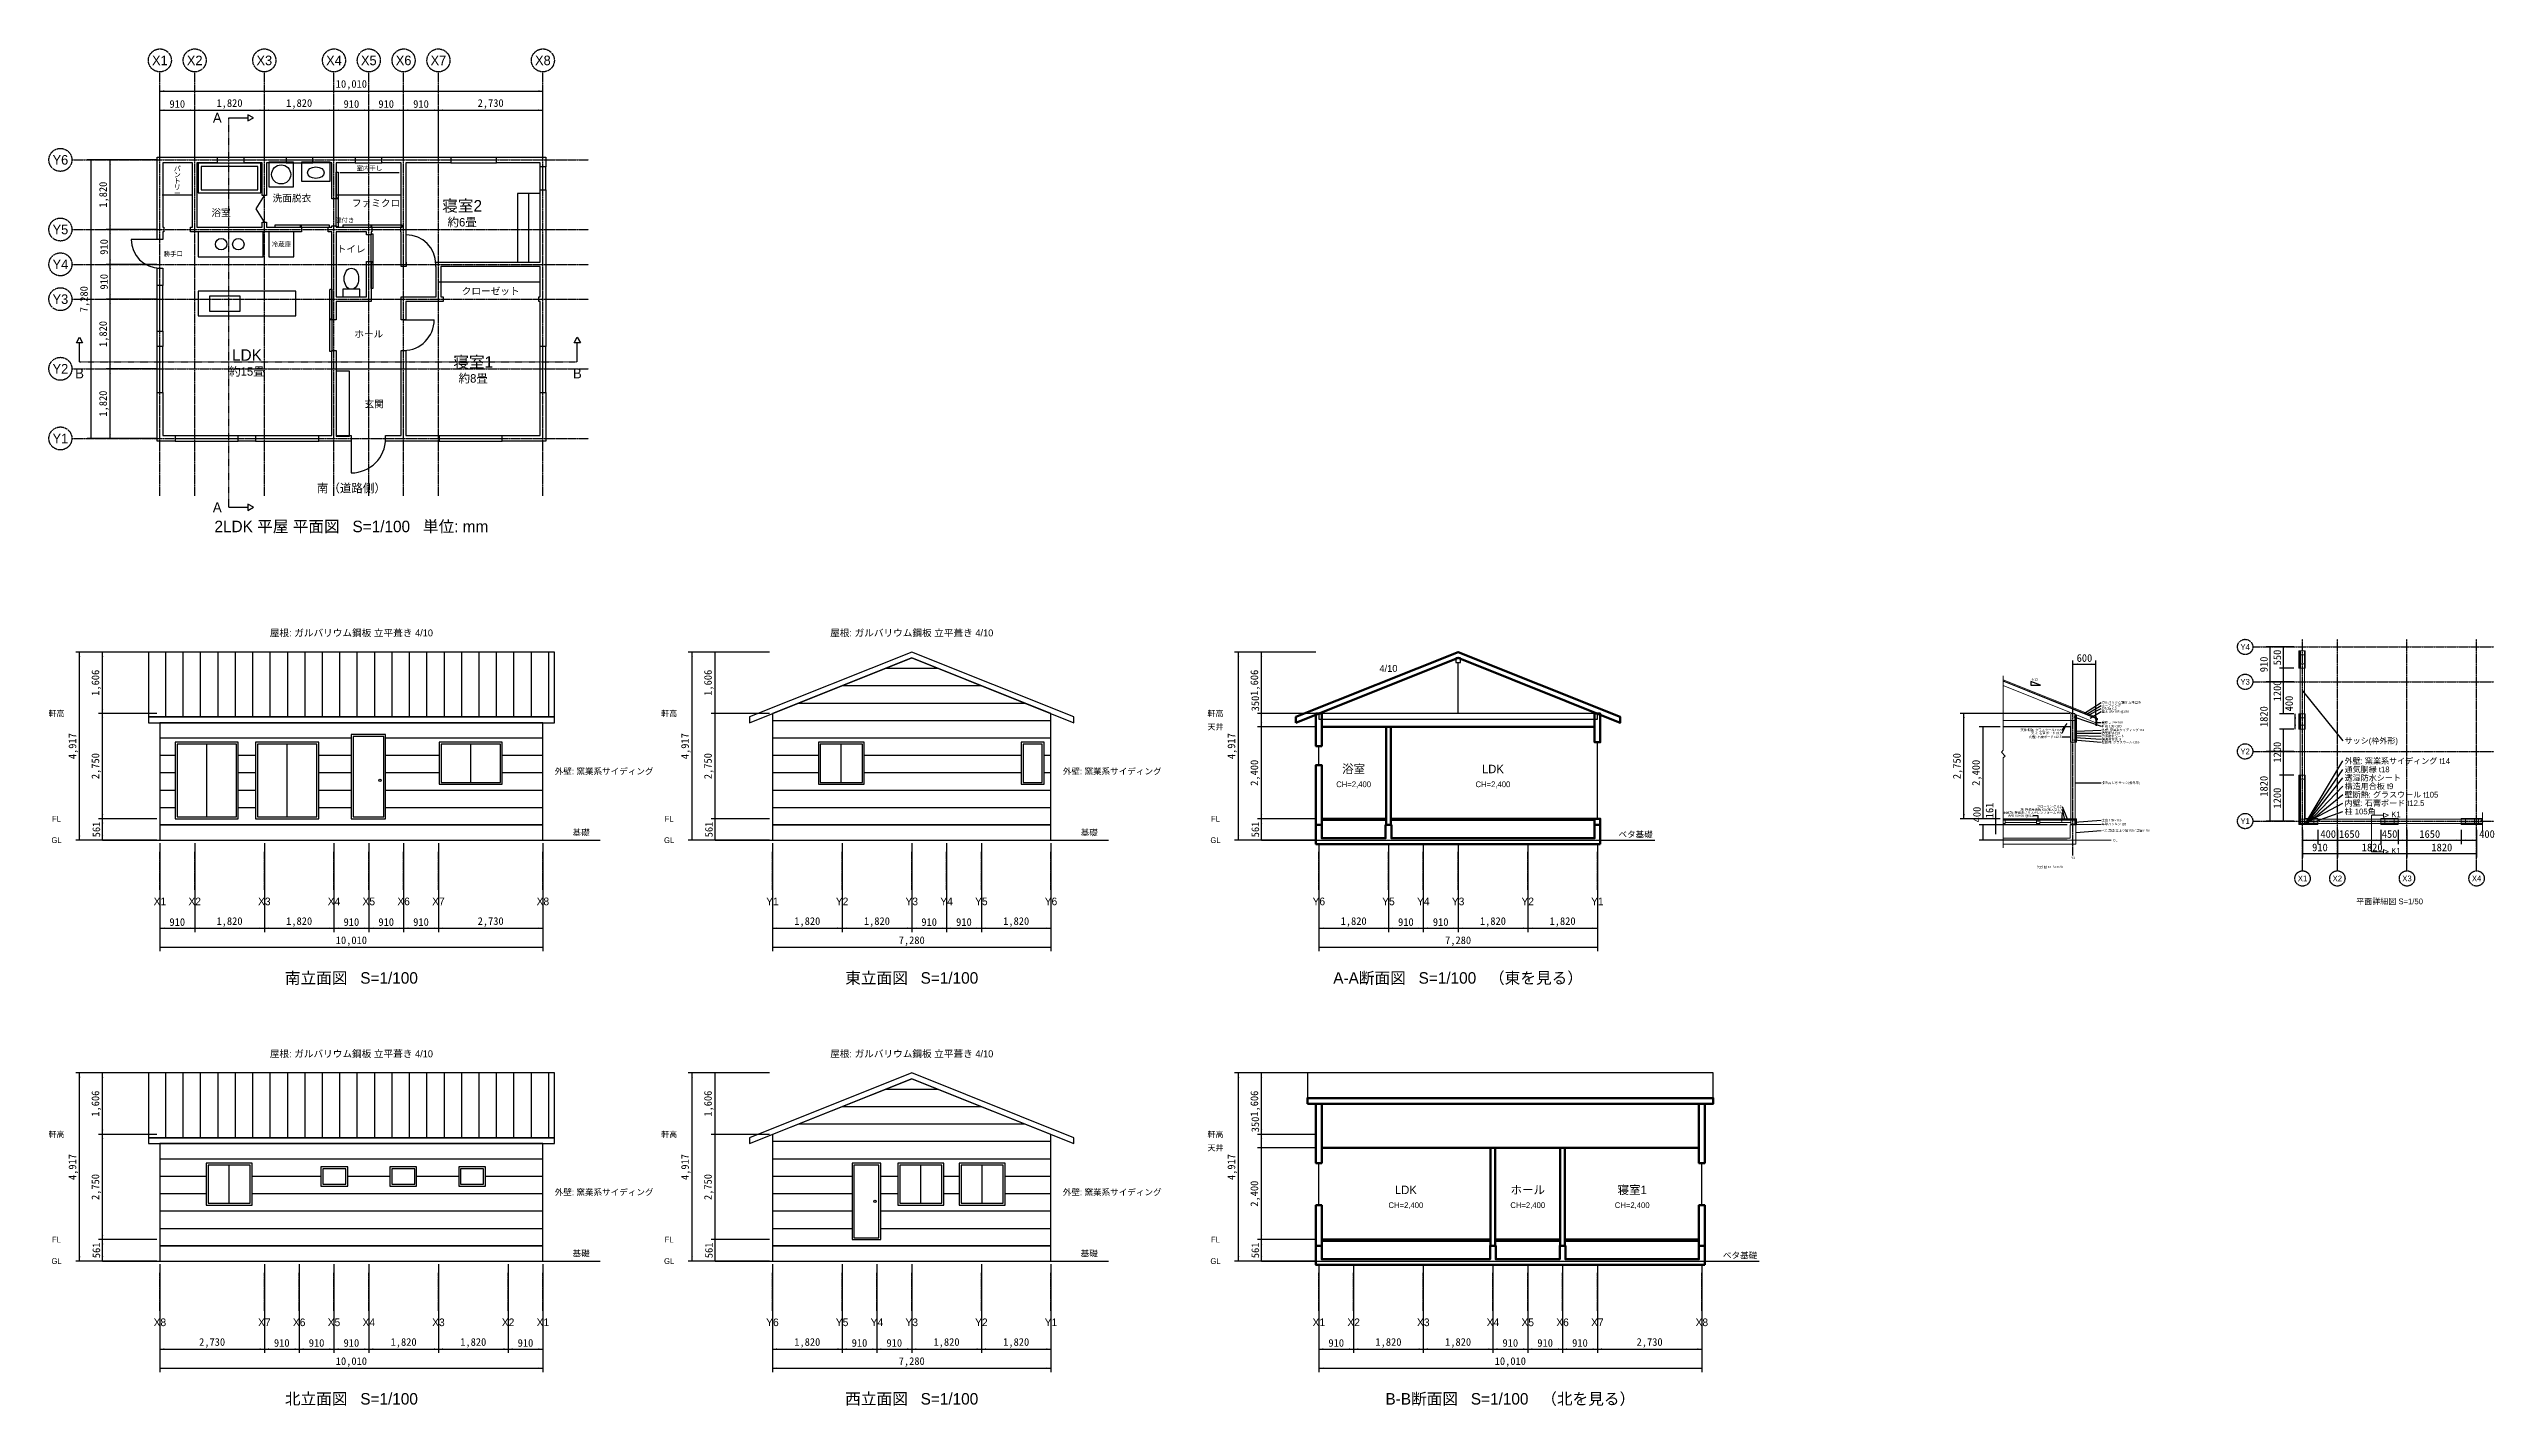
# Model space of a CAD drawing. Header units: millimetres. Extents: x -2900 to 61032, y -25289 to 10180.
import ezdxf
from ezdxf.enums import TextEntityAlignment as Align

# ---------------------------------------------------------------- set-up
doc = ezdxf.new("R2010")
doc.units = ezdxf.units.MM
for name, pattern in [('CENTER', [50.8, 31.75, -6.35, 6.35, -6.35]), ('DASHDOT', [25.4, 12.7, -6.35, 0, -6.35]), ('DASHED', [19.05, 12.7, -6.35])]:
    doc.linetypes.add(name, pattern=pattern)
for name, color, linetype in [('DIM', 2, 'CONTINUOUS'), ('DOOR', 3, 'CONTINUOUS'), ('ELEV', 7, 'CONTINUOUS'), ('ELEV_DETAIL', 8, 'CONTINUOUS'), ('ELEV_WINDOW', 4, 'CONTINUOUS'), ('FIXTURE', 8, 'CONTINUOUS'), ('GRID', 1, 'CENTER'), ('SECT', 7, 'CONTINUOUS'), ('SECT_VIEW', 8, 'CONTINUOUS'), ('TEXT', 7, 'CONTINUOUS'), ('WALL', 7, 'CONTINUOUS'), ('WINDOW', 4, 'CONTINUOUS')]:
    doc.layers.add(name, color=color, linetype=linetype)
for name, color, linetype, lineweight in [('KANA_CUT', 255, 'CONTINUOUS', 0), ('KANA_INS', 6, 'CONTINUOUS', 0), ('KANA_VIEW', 8, 'CONTINUOUS', 0), ('PD_CUT', 255, 'CONTINUOUS', 0), ('PD_INS', 6, 'CONTINUOUS', 0), ('PD_VIEW', 8, 'CONTINUOUS', 0)]:
    doc.layers.add(name, color=color, linetype=linetype, lineweight=lineweight)
doc.styles.add('kst32b', font='kst32b')
doc.styles.add('unicode', font='unicode')
doc.dimstyles.get("Standard").update_dxf_attribs({"dimtxt": 200, "dimasz": 120, "dimexe": 100, "dimexo": 80, "dimgap": 60, "dimtad": 0, "dimtoh": 1, "dimzin": 12, "dimdsep": 46, "dimcen": 0.09, "dimazin": 3, "dimtfac": 1, "dimtdec": 4, "dimtofl": 0, "dimtmove": 0, "dimatfit": 3, "dimfxl": 1, "dimtolj": 1, "dimtzin": 0, "dimarcsym": 0})

msp = doc.modelspace()

# ---------------------------------------------------------------- texts
at = {"layer": 'FIXTURE', "style": 'kst32b'}
for s, p in [('室内干し', (5475, 7060)), ('鍵付き', (4830, 5700)), ('冷蔵庫', (3175, 5075)), ('勝手口', (350, 4825))]:
    msp.add_text(s, height=120, dxfattribs=at).set_placement(p, align=Align.MIDDLE_CENTER)
at = {"layer": 'GRID', "style": 'kst32b'}
for s, height, p in [('X1', 250, (0, 9880)), ('X2', 250, (910, 9880)), ('X3', 250, (2730, 9880)), ('X4', 250, (4550, 9880)), ('X5', 250, (5460, 9880)), ('X6', 250, (6370, 9880)), ('X7', 250, (7280, 9880)), ('X8', 250, (10010, 9880)), ('Y6', 250, (-2600, 7280)), ('Y5', 250, (-2600, 5460)), ('Y4', 250, (-2600, 4550)), ('Y3', 250, (-2600, 3640)), ('Y2', 250, (-2600, 1820)), ('Y1', 250, (-2600, 0)), ('X1', 200, (0, -12100)), ('X2', 200, (910, -12100)), ('X3', 200, (2730, -12100)), ('X4', 200, (4550, -12100)), ('X5', 200, (5460, -12100)), ('X6', 200, (6370, -12100)), ('X7', 200, (7280, -12100)), ('X8', 200, (10010, -12100)), ('Y1', 200, (16010, -12100)), ('Y2', 200, (17830, -12100)), ('Y3', 200, (19650, -12100)), ('Y4', 200, (20560, -12100)), ('Y5', 200, (21470, -12100)), ('Y6', 200, (23290, -12100)), ('Y6', 200, (30290, -12100)), ('Y5', 200, (32110, -12100)), ('Y4', 200, (33020, -12100)), ('Y3', 200, (33930, -12100)), ('Y2', 200, (35750, -12100)), ('Y1', 200, (37570, -12100)), ('X8', 200, (0, -23100)), ('X7', 200, (2730, -23100)), ('X6', 200, (3640, -23100)), ('X5', 200, (4550, -23100)), ('X4', 200, (5460, -23100)), ('X3', 200, (7280, -23100)), ('X2', 200, (9100, -23100)), ('X1', 200, (10010, -23100)), ('Y6', 200, (16010, -23100)), ('Y5', 200, (17830, -23100)), ('Y4', 200, (18740, -23100)), ('Y3', 200, (19650, -23100)), ('Y2', 200, (21470, -23100)), ('Y1', 200, (23290, -23100)), ('X1', 200, (30290, -23100)), ('X2', 200, (31200, -23100)), ('X3', 200, (33020, -23100)), ('X4', 200, (34840, -23100)), ('X5', 200, (35750, -23100)), ('X6', 200, (36660, -23100)), ('X7', 200, (37570, -23100)), ('X8', 200, (40300, -23100))]:
    msp.add_text(s, height=height, dxfattribs=at).set_placement(p, align=Align.MIDDLE_CENTER)
at = {"layer": 'TEXT'}
for s, height, style, p in [('A', 260, 'kst32b', (1500, 8380)), ('パ', 130, 'kst32b', (455, 7050)), ('ー', 130, 'kst32b', (455, 6410)), ('ン', 130, 'kst32b', (455, 6890)), ('リ', 130, 'kst32b', (455, 6570)), ('ト', 130, 'kst32b', (455, 6730)), ('洗面脱衣', 180, 'kst32b', (3450, 6280)), ('浴室', 180, 'kst32b', (1600, 5900)), ('ファミクロ', 180, 'kst32b', (5650, 6150)), ('寝室2', 300, 'kst32b', (7900, 6080)), ('約6畳', 220, 'kst32b', (7900, 5650)), ('トイレ', 180, 'kst32b', (5000, 4950)), ('クローゼット', 180, 'kst32b', (8645, 3850)), ('ホール', 180, 'kst32b', (5460, 2730)), ('LDK', 300, 'kst32b', (2275, 2180)), ('寝室1', 300, 'kst32b', (8190, 2000)), ('B', 260, 'kst32b', (-2100, 1700)), ('約15畳', 220, 'kst32b', (2275, 1750)), ('約8畳', 220, 'kst32b', (8190, 1570)), ('B', 260, 'kst32b', (10910, 1700)), ('玄関', 180, 'kst32b', (5600, 900)), ('南（道路側）', 220, 'kst32b', (5005, -1300)), ('A', 260, 'kst32b', (1500, -1800)), ('2LDK 平屋 平面図   S=1/100   単位: mm', 300, 'kst32b', (5005, -2300)), ('屋根: ガルバリウム鋼板 立平葺き 4/10', 180, 'kst32b', (5005, -5083)), ('屋根: ガルバリウム鋼板 立平葺き 4/10', 180, 'kst32b', (19650, -5083)), ('Y4', 150, 'unicode', (54500, -5450)), ('4/10', 180, 'kst32b', (32110, -6011)), ('Y3', 150, 'unicode', (54500, -6360)), ('軒高', 150, 'kst32b', (-2700, -7189)), ('軒高', 150, 'kst32b', (13310, -7189)), ('軒高', 150, 'kst32b', (27590, -7189)), ('天井', 150, 'kst32b', (27590, -7539)), ('Y2', 150, 'unicode', (54500, -8180)), ('外壁: 窯業系サイディング', 160, 'kst32b', (11610, -8700)), ('外壁: 窯業系サイディング', 160, 'kst32b', (24890, -8700)), ('浴室', 220, 'kst32b', (31200, -8639)), ('LDK', 220, 'kst32b', (34840, -8639)), ('CH=2,400', 150, 'kst32b', (31200, -9039)), ('CH=2,400', 150, 'kst32b', (34840, -9039)), ('FL', 150, 'kst32b', (-2700, -9939)), ('基礎', 160, 'kst32b', (11010, -10300)), ('FL', 150, 'kst32b', (13310, -9939)), ('基礎', 160, 'kst32b', (24290, -10300)), ('FL', 150, 'kst32b', (27590, -9939)), ('Y1', 150, 'unicode', (54500, -10000)), ('GL', 150, 'kst32b', (-2700, -10500)), ('GL', 150, 'kst32b', (13310, -10500)), ('GL', 150, 'kst32b', (27590, -10500)), ('ベタ基礎', 160, 'kst32b', (38570, -10350)), ('矩計図 K1 S=1/20', 60, 'kst32b', (49400, -11200)), ('X1', 150, 'unicode', (56000, -11500)), ('X2', 150, 'unicode', (56910, -11500)), ('X3', 150, 'unicode', (58730, -11500)), ('X4', 150, 'unicode', (60550, -11500)), ('平面詳細図 S=1/50', 150, 'unicode', (58275, -12100)), ('南立面図   S=1/100', 300, 'kst32b', (5005, -14100)), ('東立面図   S=1/100', 300, 'kst32b', (19650, -14100)), ('A-A断面図   S=1/100   （東を見る）', 300, 'kst32b', (33930, -14100)), ('屋根: ガルバリウム鋼板 立平葺き 4/10', 180, 'kst32b', (5005, -16083)), ('屋根: ガルバリウム鋼板 立平葺き 4/10', 180, 'kst32b', (19650, -16083)), ('軒高', 150, 'kst32b', (-2700, -18189)), ('軒高', 150, 'kst32b', (13310, -18189)), ('軒高', 150, 'kst32b', (27590, -18189)), ('天井', 150, 'kst32b', (27590, -18539)), ('外壁: 窯業系サイディング', 160, 'kst32b', (11610, -19700)), ('外壁: 窯業系サイディング', 160, 'kst32b', (24890, -19700)), ('LDK', 220, 'kst32b', (32565, -19639)), ('ホール', 220, 'kst32b', (35750, -19639)), ('寝室1', 220, 'kst32b', (38480, -19639)), ('CH=2,400', 150, 'kst32b', (32565, -20039)), ('CH=2,400', 150, 'kst32b', (35750, -20039)), ('CH=2,400', 150, 'kst32b', (38480, -20039)), ('FL', 150, 'kst32b', (-2700, -20939)), ('FL', 150, 'kst32b', (13310, -20939)), ('FL', 150, 'kst32b', (27590, -20939)), ('GL', 150, 'kst32b', (-2700, -21500)), ('基礎', 160, 'kst32b', (11010, -21300)), ('GL', 150, 'kst32b', (13310, -21500)), ('基礎', 160, 'kst32b', (24290, -21300)), ('GL', 150, 'kst32b', (27590, -21500)), ('ベタ基礎', 160, 'kst32b', (41300, -21350)), ('北立面図   S=1/100', 300, 'kst32b', (5005, -25100)), ('西立面図   S=1/100', 300, 'kst32b', (19650, -25100)), ('B-B断面図   S=1/100   （北を見る）', 300, 'kst32b', (35295, -25100))]:
    msp.add_text(s, height=height, dxfattribs=dict(at, style=style)).set_placement(p, align=Align.MIDDLE_CENTER)
for s, height, style, p in [('4/10', 60, 'kst32b', (48920, -6330)), ('K1', 150, 'unicode', (58320, -9900)), ('K1', 150, 'unicode', (58320, -10850))]:
    msp.add_text(s, height=height, dxfattribs=dict(at, style=style)).set_placement(p)
for s, height, style, p in [('野地板 t12', 60, 'kst32b', (50750, -7060)), ('ルーフィング', 60, 'kst32b', (50750, -6980)), ('ガルバリウム鋼板 立平葺き', 60, 'kst32b', (50750, -6900)), ('外壁: 窯業系サイディング t14', 60, 'kst32b', (50750, -7620)), ('通気胴縁 t18', 60, 'kst32b', (50750, -7700)), ('軒桁 105×180', 60, 'kst32b', (50750, -7520)), ('垂木 45×105 @455', 60, 'kst32b', (50750, -7140)), ('鼻隠し 24×180', 60, 'kst32b', (50750, -7420)), ('壁断熱: グラスウール t105', 60, 'kst32b', (50750, -7940)), ('構造用合板 t9', 60, 'kst32b', (50750, -7860)), ('透湿防水シート', 60, 'kst32b', (50750, -7780)), ('サッシ(枠外形)', 150, 'unicode', (57100, -7900)), ('外壁: 窯業系サイディング t14', 150, 'unicode', (57100, -8430)), ('通気胴縁 t18', 150, 'unicode', (57100, -8650)), ('透湿防水シート', 150, 'unicode', (57100, -8870)), ('掃き出し窓 サッシ(枠外形)', 60, 'kst32b', (50750, -9000)), ('壁断熱: グラスウール t105', 150, 'unicode', (57100, -9310)), ('構造用合板 t9', 150, 'unicode', (57100, -9090)), ('内壁: 石膏ボード t12.5', 150, 'unicode', (57100, -9530)), ('大引 90×90 @910', 60, 'kst32b', (48300, -9860)), ('基礎パッキン t20', 60, 'kst32b', (50750, -10080)), ('べた基礎 立上り幅150 / 底盤 t150', 60, 'kst32b', (50750, -10250)), ('土台 105×105', 60, 'kst32b', (50750, -9980)), ('柱 105角', 150, 'unicode', (57100, -9750)), ('GL', 60, 'kst32b', (51050, -10500))]:
    msp.add_text(s, height=height, dxfattribs=dict(at, style=style)).set_placement(p, align=Align.MIDDLE_LEFT)
at = {"layer": 'TEXT', "style": 'kst32b'}
for s, p in [('天井断熱: グラスウール t155', (49700, -7620)), ('天井: 石膏ボード t9.5', (49700, -7700)), ('内壁: 石膏ボード t12.5', (49700, -7800)), ('フローリング t12', (49700, -9620)), ('床断熱: 押出法ポリスチレンフォーム t65', (49700, -9780)), ('床: 構造用合板 t24(根太なし)', (49700, -9700))]:
    msp.add_text(s, height=60, dxfattribs=at).set_placement(p, align=Align.MIDDLE_RIGHT)
msp.add_text('Y1', height=60, dxfattribs=at).set_placement((50000, -10930), align=Align.TOP_CENTER)

# ---------------------------------------------------------------- blocks, each defined once
blk = doc.blocks.new('*D1')
at = {"layer": 'DIM', "color": 0, "linetype": 'ByBlock', "lineweight": -2}
for p, q in [((0, 7360), (0, 8680)), ((0, 8580), (910, 8580)), ((910, 7360), (910, 8680))]:
    blk.add_line(p, q, dxfattribs=at)
for points in [[(0, 8580), (120, 8600), (120, 8560)], [(910, 8580), (790, 8560), (790, 8600)]]:
    blk.add_solid(points, dxfattribs=at)
at = {"layer": 'DIM', "color": 0, "linetype": 'CONTINUOUS', "lineweight": -2, "insert": (455, 8740), "char_height": 200, "width": 355.56, "attachment_point": 5}
blk.add_mtext('910', dxfattribs=at)
blk = doc.blocks.new('*D2')
at = {"layer": 'DIM', "color": 0, "linetype": 'ByBlock', "lineweight": -2}
for p, q in [((910, 7360), (910, 8680)), ((910, 8580), (2730, 8580)), ((2730, 7360), (2730, 8680))]:
    blk.add_line(p, q, dxfattribs=at)
for points in [[(910, 8580), (1030, 8600), (1030, 8560)], [(2730, 8580), (2610, 8560), (2610, 8600)]]:
    blk.add_solid(points, dxfattribs=at)
at = {"layer": 'DIM', "color": 0, "linetype": 'CONTINUOUS', "lineweight": -2, "insert": (1820, 8740), "char_height": 200, "width": 588.89, "attachment_point": 5}
blk.add_mtext('1,820', dxfattribs=at)
blk = doc.blocks.new('*D3')
at = {"layer": 'DIM', "color": 0, "linetype": 'ByBlock', "lineweight": -2}
for p, q in [((2730, 7360), (2730, 8680)), ((2730, 8580), (4550, 8580)), ((4550, 7360), (4550, 8680))]:
    blk.add_line(p, q, dxfattribs=at)
for points in [[(2730, 8580), (2850, 8600), (2850, 8560)], [(4550, 8580), (4430, 8560), (4430, 8600)]]:
    blk.add_solid(points, dxfattribs=at)
at = {"layer": 'DIM', "color": 0, "linetype": 'CONTINUOUS', "lineweight": -2, "insert": (3640, 8740), "char_height": 200, "width": 588.89, "attachment_point": 5}
blk.add_mtext('1,820', dxfattribs=at)
blk = doc.blocks.new('*D4')
at = {"layer": 'DIM', "color": 0, "linetype": 'ByBlock', "lineweight": -2}
for p, q in [((4550, 7360), (4550, 8680)), ((4550, 8580), (5460, 8580)), ((5460, 7360), (5460, 8680))]:
    blk.add_line(p, q, dxfattribs=at)
for points in [[(4550, 8580), (4670, 8600), (4670, 8560)], [(5460, 8580), (5340, 8560), (5340, 8600)]]:
    blk.add_solid(points, dxfattribs=at)
at = {"layer": 'DIM', "color": 0, "linetype": 'CONTINUOUS', "lineweight": -2, "insert": (5005, 8740), "char_height": 200, "width": 355.56, "attachment_point": 5}
blk.add_mtext('910', dxfattribs=at)
blk = doc.blocks.new('*D5')
at = {"layer": 'DIM', "color": 0, "linetype": 'ByBlock', "lineweight": -2}
for p, q in [((5460, 7360), (5460, 8680)), ((5460, 8580), (6370, 8580)), ((6370, 7360), (6370, 8680))]:
    blk.add_line(p, q, dxfattribs=at)
for points in [[(5460, 8580), (5580, 8600), (5580, 8560)], [(6370, 8580), (6250, 8560), (6250, 8600)]]:
    blk.add_solid(points, dxfattribs=at)
at = {"layer": 'DIM', "color": 0, "linetype": 'CONTINUOUS', "lineweight": -2, "insert": (5915, 8740), "char_height": 200, "width": 355.56, "attachment_point": 5}
blk.add_mtext('910', dxfattribs=at)
blk = doc.blocks.new('*D6')
at = {"layer": 'DIM', "color": 0, "linetype": 'ByBlock', "lineweight": -2}
for p, q in [((6370, 7360), (6370, 8680)), ((6370, 8580), (7280, 8580)), ((7280, 7360), (7280, 8680))]:
    blk.add_line(p, q, dxfattribs=at)
for points in [[(6370, 8580), (6490, 8600), (6490, 8560)], [(7280, 8580), (7160, 8560), (7160, 8600)]]:
    blk.add_solid(points, dxfattribs=at)
at = {"layer": 'DIM', "color": 0, "linetype": 'CONTINUOUS', "lineweight": -2, "insert": (6825, 8740), "char_height": 200, "width": 355.56, "attachment_point": 5}
blk.add_mtext('910', dxfattribs=at)
blk = doc.blocks.new('*D7')
at = {"layer": 'DIM', "color": 0, "linetype": 'ByBlock', "lineweight": -2}
for p, q in [((7280, 7360), (7280, 8680)), ((7280, 8580), (10010, 8580)), ((10010, 7360), (10010, 8680))]:
    blk.add_line(p, q, dxfattribs=at)
for points in [[(7280, 8580), (7400, 8600), (7400, 8560)], [(10010, 8580), (9890, 8560), (9890, 8600)]]:
    blk.add_solid(points, dxfattribs=at)
at = {"layer": 'DIM', "color": 0, "linetype": 'CONTINUOUS', "lineweight": -2, "insert": (8645, 8740), "char_height": 200, "width": 633.33, "attachment_point": 5}
blk.add_mtext('2,730', dxfattribs=at)
blk = doc.blocks.new('*D8')
at = {"layer": 'DIM', "color": 0, "linetype": 'ByBlock', "lineweight": -2}
for p, q in [((0, 7360), (0, 9180)), ((0, 9080), (10010, 9080)), ((10010, 7360), (10010, 9180))]:
    blk.add_line(p, q, dxfattribs=at)
for points in [[(0, 9080), (120, 9100), (120, 9060)], [(10010, 9080), (9890, 9060), (9890, 9100)]]:
    blk.add_solid(points, dxfattribs=at)
at = {"layer": 'DIM', "color": 0, "linetype": 'CONTINUOUS', "lineweight": -2, "insert": (5005, 9240), "char_height": 200, "width": 700, "attachment_point": 5}
blk.add_mtext('10,010', dxfattribs=at)
blk = doc.blocks.new('*D9')
at = {"layer": 'DIM', "color": 0, "linetype": 'ByBlock', "lineweight": -2}
for p, q in [((-80, 1820), (-1400, 1820)), ((-1300, 0), (-1300, 1820)), ((-80, 0), (-1400, 0))]:
    blk.add_line(p, q, dxfattribs=at)
for points in [[(-1300, 1820), (-1280, 1700), (-1320, 1700)], [(-1300, 0), (-1320, 120), (-1280, 120)]]:
    blk.add_solid(points, dxfattribs=at)
at = {"layer": 'DIM', "color": 0, "linetype": 'CONTINUOUS', "lineweight": -2, "insert": (-1460, 910), "char_height": 200, "width": 588.89, "attachment_point": 5, "rotation": 90}
blk.add_mtext('1,820', dxfattribs=at)
blk = doc.blocks.new('*D10')
at = {"layer": 'DIM', "color": 0, "linetype": 'ByBlock', "lineweight": -2}
for p, q in [((-80, 3640), (-1400, 3640)), ((-1300, 1820), (-1300, 3640)), ((-80, 1820), (-1400, 1820))]:
    blk.add_line(p, q, dxfattribs=at)
for points in [[(-1300, 3640), (-1280, 3520), (-1320, 3520)], [(-1300, 1820), (-1320, 1940), (-1280, 1940)]]:
    blk.add_solid(points, dxfattribs=at)
at = {"layer": 'DIM', "color": 0, "linetype": 'CONTINUOUS', "lineweight": -2, "insert": (-1460, 2730), "char_height": 200, "width": 588.89, "attachment_point": 5, "rotation": 90}
blk.add_mtext('1,820', dxfattribs=at)
blk = doc.blocks.new('*D11')
at = {"layer": 'DIM', "color": 0, "linetype": 'ByBlock', "lineweight": -2}
for p, q in [((-80, 4550), (-1400, 4550)), ((-1300, 3640), (-1300, 4550)), ((-80, 3640), (-1400, 3640))]:
    blk.add_line(p, q, dxfattribs=at)
for points in [[(-1300, 4550), (-1280, 4430), (-1320, 4430)], [(-1300, 3640), (-1320, 3760), (-1280, 3760)]]:
    blk.add_solid(points, dxfattribs=at)
at = {"layer": 'DIM', "color": 0, "linetype": 'CONTINUOUS', "lineweight": -2, "insert": (-1460, 4095), "char_height": 200, "width": 355.56, "attachment_point": 5, "rotation": 90}
blk.add_mtext('910', dxfattribs=at)
blk = doc.blocks.new('*D12')
at = {"layer": 'DIM', "color": 0, "linetype": 'ByBlock', "lineweight": -2}
for p, q in [((-80, 5460), (-1400, 5460)), ((-1300, 4550), (-1300, 5460)), ((-80, 4550), (-1400, 4550))]:
    blk.add_line(p, q, dxfattribs=at)
for points in [[(-1300, 5460), (-1280, 5340), (-1320, 5340)], [(-1300, 4550), (-1320, 4670), (-1280, 4670)]]:
    blk.add_solid(points, dxfattribs=at)
at = {"layer": 'DIM', "color": 0, "linetype": 'CONTINUOUS', "lineweight": -2, "insert": (-1460, 5005), "char_height": 200, "width": 355.56, "attachment_point": 5, "rotation": 90}
blk.add_mtext('910', dxfattribs=at)
blk = doc.blocks.new('*D13')
at = {"layer": 'DIM', "color": 0, "linetype": 'ByBlock', "lineweight": -2}
for p, q in [((-80, 7280), (-1400, 7280)), ((-1300, 5460), (-1300, 7280)), ((-80, 5460), (-1400, 5460))]:
    blk.add_line(p, q, dxfattribs=at)
for points in [[(-1300, 7280), (-1280, 7160), (-1320, 7160)], [(-1300, 5460), (-1320, 5580), (-1280, 5580)]]:
    blk.add_solid(points, dxfattribs=at)
at = {"layer": 'DIM', "color": 0, "linetype": 'CONTINUOUS', "lineweight": -2, "insert": (-1460, 6370), "char_height": 200, "width": 588.89, "attachment_point": 5, "rotation": 90}
blk.add_mtext('1,820', dxfattribs=at)
blk = doc.blocks.new('*D14')
at = {"layer": 'DIM', "color": 0, "linetype": 'ByBlock', "lineweight": -2}
for p, q in [((-80, 7280), (-1900, 7280)), ((-1800, 0), (-1800, 7280)), ((-80, 0), (-1900, 0))]:
    blk.add_line(p, q, dxfattribs=at)
for points in [[(-1800, 7280), (-1780, 7160), (-1820, 7160)], [(-1800, 0), (-1820, 120), (-1780, 120)]]:
    blk.add_solid(points, dxfattribs=at)
at = {"layer": 'DIM', "color": 0, "linetype": 'CONTINUOUS', "lineweight": -2, "insert": (-1960, 3640), "char_height": 200, "width": 633.33, "attachment_point": 5, "rotation": 90}
blk.add_mtext('7,280', dxfattribs=at)
blk = doc.blocks.new('*D15')
at = {"layer": 'DIM', "color": 0, "linetype": 'ByBlock', "lineweight": -2}
for p, q in [((0, -10580), (0, -12900)), ((910, -10580), (910, -12900)), ((0, -12800), (910, -12800))]:
    blk.add_line(p, q, dxfattribs=at)
for points in [[(0, -12800), (120, -12780), (120, -12820)], [(910, -12800), (790, -12820), (790, -12780)]]:
    blk.add_solid(points, dxfattribs=at)
at = {"layer": 'DIM', "color": 0, "linetype": 'CONTINUOUS', "lineweight": -2, "insert": (455, -12640), "char_height": 200, "width": 355.56, "attachment_point": 5}
blk.add_mtext('910', dxfattribs=at)
blk = doc.blocks.new('*D16')
at = {"layer": 'DIM', "color": 0, "linetype": 'ByBlock', "lineweight": -2}
for p, q in [((910, -10580), (910, -12900)), ((2730, -10580), (2730, -12900)), ((910, -12800), (2730, -12800))]:
    blk.add_line(p, q, dxfattribs=at)
for points in [[(910, -12800), (1030, -12780), (1030, -12820)], [(2730, -12800), (2610, -12820), (2610, -12780)]]:
    blk.add_solid(points, dxfattribs=at)
at = {"layer": 'DIM', "color": 0, "linetype": 'CONTINUOUS', "lineweight": -2, "insert": (1820, -12640), "char_height": 200, "width": 588.89, "attachment_point": 5}
blk.add_mtext('1,820', dxfattribs=at)
blk = doc.blocks.new('*D17')
at = {"layer": 'DIM', "color": 0, "linetype": 'ByBlock', "lineweight": -2}
for p, q in [((2730, -10580), (2730, -12900)), ((4550, -10580), (4550, -12900)), ((2730, -12800), (4550, -12800))]:
    blk.add_line(p, q, dxfattribs=at)
for points in [[(2730, -12800), (2850, -12780), (2850, -12820)], [(4550, -12800), (4430, -12820), (4430, -12780)]]:
    blk.add_solid(points, dxfattribs=at)
at = {"layer": 'DIM', "color": 0, "linetype": 'CONTINUOUS', "lineweight": -2, "insert": (3640, -12640), "char_height": 200, "width": 588.89, "attachment_point": 5}
blk.add_mtext('1,820', dxfattribs=at)
blk = doc.blocks.new('*D18')
at = {"layer": 'DIM', "color": 0, "linetype": 'ByBlock', "lineweight": -2}
for p, q in [((4550, -10580), (4550, -12900)), ((5460, -10580), (5460, -12900)), ((4550, -12800), (5460, -12800))]:
    blk.add_line(p, q, dxfattribs=at)
for points in [[(4550, -12800), (4670, -12780), (4670, -12820)], [(5460, -12800), (5340, -12820), (5340, -12780)]]:
    blk.add_solid(points, dxfattribs=at)
at = {"layer": 'DIM', "color": 0, "linetype": 'CONTINUOUS', "lineweight": -2, "insert": (5005, -12640), "char_height": 200, "width": 355.56, "attachment_point": 5}
blk.add_mtext('910', dxfattribs=at)
blk = doc.blocks.new('*D19')
at = {"layer": 'DIM', "color": 0, "linetype": 'ByBlock', "lineweight": -2}
for p, q in [((5460, -10580), (5460, -12900)), ((6370, -10580), (6370, -12900)), ((5460, -12800), (6370, -12800))]:
    blk.add_line(p, q, dxfattribs=at)
for points in [[(5460, -12800), (5580, -12780), (5580, -12820)], [(6370, -12800), (6250, -12820), (6250, -12780)]]:
    blk.add_solid(points, dxfattribs=at)
at = {"layer": 'DIM', "color": 0, "linetype": 'CONTINUOUS', "lineweight": -2, "insert": (5915, -12640), "char_height": 200, "width": 355.56, "attachment_point": 5}
blk.add_mtext('910', dxfattribs=at)
blk = doc.blocks.new('*D20')
at = {"layer": 'DIM', "color": 0, "linetype": 'ByBlock', "lineweight": -2}
for p, q in [((6370, -10580), (6370, -12900)), ((7280, -10580), (7280, -12900)), ((6370, -12800), (7280, -12800))]:
    blk.add_line(p, q, dxfattribs=at)
for points in [[(6370, -12800), (6490, -12780), (6490, -12820)], [(7280, -12800), (7160, -12820), (7160, -12780)]]:
    blk.add_solid(points, dxfattribs=at)
at = {"layer": 'DIM', "color": 0, "linetype": 'CONTINUOUS', "lineweight": -2, "insert": (6825, -12640), "char_height": 200, "width": 355.56, "attachment_point": 5}
blk.add_mtext('910', dxfattribs=at)
blk = doc.blocks.new('*D21')
at = {"layer": 'DIM', "color": 0, "linetype": 'ByBlock', "lineweight": -2}
for p, q in [((7280, -10580), (7280, -12900)), ((10010, -10580), (10010, -12900)), ((7280, -12800), (10010, -12800))]:
    blk.add_line(p, q, dxfattribs=at)
for points in [[(7280, -12800), (7400, -12780), (7400, -12820)], [(10010, -12800), (9890, -12820), (9890, -12780)]]:
    blk.add_solid(points, dxfattribs=at)
at = {"layer": 'DIM', "color": 0, "linetype": 'CONTINUOUS', "lineweight": -2, "insert": (8645, -12640), "char_height": 200, "width": 633.33, "attachment_point": 5}
blk.add_mtext('2,730', dxfattribs=at)
blk = doc.blocks.new('*D22')
at = {"layer": 'DIM', "color": 0, "linetype": 'ByBlock', "lineweight": -2}
for p, q in [((0, -10580), (0, -13400)), ((10010, -10580), (10010, -13400)), ((0, -13300), (10010, -13300))]:
    blk.add_line(p, q, dxfattribs=at)
for points in [[(0, -13300), (120, -13280), (120, -13320)], [(10010, -13300), (9890, -13320), (9890, -13280)]]:
    blk.add_solid(points, dxfattribs=at)
at = {"layer": 'DIM', "color": 0, "linetype": 'CONTINUOUS', "lineweight": -2, "insert": (5005, -13140), "char_height": 200, "width": 700, "attachment_point": 5}
blk.add_mtext('10,010', dxfattribs=at)
blk = doc.blocks.new('*D23')
at = {"layer": 'DIM', "color": 0, "linetype": 'ByBlock', "lineweight": -2}
for p, q in [((-80, -9939), (-1600, -9939)), ((-1500, -10500), (-1500, -9939)), ((-80, -10500), (-1600, -10500))]:
    blk.add_line(p, q, dxfattribs=at)
for points in [[(-1500, -9939), (-1480, -10059), (-1520, -10059)], [(-1500, -10500), (-1520, -10380), (-1480, -10380)]]:
    blk.add_solid(points, dxfattribs=at)
at = {"layer": 'DIM', "color": 0, "linetype": 'CONTINUOUS', "lineweight": -2, "insert": (-1660, -10220), "char_height": 200, "width": 355.56, "attachment_point": 5, "rotation": 90}
blk.add_mtext('561', dxfattribs=at)
blk = doc.blocks.new('*D24')
at = {"layer": 'DIM', "color": 0, "linetype": 'ByBlock', "lineweight": -2}
for p, q in [((-80, -7189), (-1600, -7189)), ((-1500, -9939), (-1500, -7189)), ((-80, -9939), (-1600, -9939))]:
    blk.add_line(p, q, dxfattribs=at)
for points in [[(-1500, -7189), (-1480, -7309), (-1520, -7309)], [(-1500, -9939), (-1520, -9819), (-1480, -9819)]]:
    blk.add_solid(points, dxfattribs=at)
at = {"layer": 'DIM', "color": 0, "linetype": 'CONTINUOUS', "lineweight": -2, "insert": (-1660, -8564), "char_height": 200, "width": 633.33, "attachment_point": 5, "rotation": 90}
blk.add_mtext('2,750', dxfattribs=at)
blk = doc.blocks.new('*D25')
at = {"layer": 'DIM', "color": 0, "linetype": 'ByBlock', "lineweight": -2}
for p, q in [((-80, -5583), (-1600, -5583)), ((-1500, -7189), (-1500, -5583)), ((-80, -7189), (-1600, -7189))]:
    blk.add_line(p, q, dxfattribs=at)
for points in [[(-1500, -5583), (-1480, -5703), (-1520, -5703)], [(-1500, -7189), (-1520, -7069), (-1480, -7069)]]:
    blk.add_solid(points, dxfattribs=at)
at = {"layer": 'DIM', "color": 0, "linetype": 'CONTINUOUS', "lineweight": -2, "insert": (-1660, -6386), "char_height": 200, "width": 588.89, "attachment_point": 5, "rotation": 90}
blk.add_mtext('1,606', dxfattribs=at)
blk = doc.blocks.new('*D26')
at = {"layer": 'DIM', "color": 0, "linetype": 'ByBlock', "lineweight": -2}
for p, q in [((-80, -5583), (-2200, -5583)), ((-2100, -10500), (-2100, -5583)), ((-80, -10500), (-2200, -10500))]:
    blk.add_line(p, q, dxfattribs=at)
for points in [[(-2100, -5583), (-2080, -5703), (-2120, -5703)], [(-2100, -10500), (-2120, -10380), (-2080, -10380)]]:
    blk.add_solid(points, dxfattribs=at)
at = {"layer": 'DIM', "color": 0, "linetype": 'CONTINUOUS', "lineweight": -2, "insert": (-2260, -8042), "char_height": 200, "width": 611.11, "attachment_point": 5, "rotation": 90}
blk.add_mtext('4,917', dxfattribs=at)
blk = doc.blocks.new('*D27')
at = {"layer": 'DIM', "color": 0, "linetype": 'ByBlock', "lineweight": -2}
for p, q in [((0, -21580), (0, -23900)), ((2730, -21580), (2730, -23900)), ((0, -23800), (2730, -23800))]:
    blk.add_line(p, q, dxfattribs=at)
for points in [[(0, -23800), (120, -23780), (120, -23820)], [(2730, -23800), (2610, -23820), (2610, -23780)]]:
    blk.add_solid(points, dxfattribs=at)
at = {"layer": 'DIM', "color": 0, "linetype": 'CONTINUOUS', "lineweight": -2, "insert": (1365, -23640), "char_height": 200, "width": 633.33, "attachment_point": 5}
blk.add_mtext('2,730', dxfattribs=at)
blk = doc.blocks.new('*D28')
at = {"layer": 'DIM', "color": 0, "linetype": 'ByBlock', "lineweight": -2}
for p, q in [((2730, -21580), (2730, -23900)), ((3640, -21580), (3640, -23900)), ((2730, -23800), (3640, -23800))]:
    blk.add_line(p, q, dxfattribs=at)
for points in [[(2730, -23800), (2850, -23780), (2850, -23820)], [(3640, -23800), (3520, -23820), (3520, -23780)]]:
    blk.add_solid(points, dxfattribs=at)
at = {"layer": 'DIM', "color": 0, "linetype": 'CONTINUOUS', "lineweight": -2, "insert": (3185, -23640), "char_height": 200, "width": 355.56, "attachment_point": 5}
blk.add_mtext('910', dxfattribs=at)
blk = doc.blocks.new('*D29')
at = {"layer": 'DIM', "color": 0, "linetype": 'ByBlock', "lineweight": -2}
for p, q in [((3640, -21580), (3640, -23900)), ((4550, -21580), (4550, -23900)), ((3640, -23800), (4550, -23800))]:
    blk.add_line(p, q, dxfattribs=at)
for points in [[(3640, -23800), (3760, -23780), (3760, -23820)], [(4550, -23800), (4430, -23820), (4430, -23780)]]:
    blk.add_solid(points, dxfattribs=at)
at = {"layer": 'DIM', "color": 0, "linetype": 'CONTINUOUS', "lineweight": -2, "insert": (4095, -23640), "char_height": 200, "width": 355.56, "attachment_point": 5}
blk.add_mtext('910', dxfattribs=at)
blk = doc.blocks.new('*D30')
at = {"layer": 'DIM', "color": 0, "linetype": 'ByBlock', "lineweight": -2}
for p, q in [((4550, -21580), (4550, -23900)), ((5460, -21580), (5460, -23900)), ((4550, -23800), (5460, -23800))]:
    blk.add_line(p, q, dxfattribs=at)
for points in [[(4550, -23800), (4670, -23780), (4670, -23820)], [(5460, -23800), (5340, -23820), (5340, -23780)]]:
    blk.add_solid(points, dxfattribs=at)
at = {"layer": 'DIM', "color": 0, "linetype": 'CONTINUOUS', "lineweight": -2, "insert": (5005, -23640), "char_height": 200, "width": 355.56, "attachment_point": 5}
blk.add_mtext('910', dxfattribs=at)
blk = doc.blocks.new('*D31')
at = {"layer": 'DIM', "color": 0, "linetype": 'ByBlock', "lineweight": -2}
for p, q in [((5460, -21580), (5460, -23900)), ((7280, -21580), (7280, -23900)), ((5460, -23800), (7280, -23800))]:
    blk.add_line(p, q, dxfattribs=at)
for points in [[(5460, -23800), (5580, -23780), (5580, -23820)], [(7280, -23800), (7160, -23820), (7160, -23780)]]:
    blk.add_solid(points, dxfattribs=at)
at = {"layer": 'DIM', "color": 0, "linetype": 'CONTINUOUS', "lineweight": -2, "insert": (6370, -23640), "char_height": 200, "width": 588.89, "attachment_point": 5}
blk.add_mtext('1,820', dxfattribs=at)
blk = doc.blocks.new('*D32')
at = {"layer": 'DIM', "color": 0, "linetype": 'ByBlock', "lineweight": -2}
for p, q in [((7280, -21580), (7280, -23900)), ((9100, -21580), (9100, -23900)), ((7280, -23800), (9100, -23800))]:
    blk.add_line(p, q, dxfattribs=at)
for points in [[(7280, -23800), (7400, -23780), (7400, -23820)], [(9100, -23800), (8980, -23820), (8980, -23780)]]:
    blk.add_solid(points, dxfattribs=at)
at = {"layer": 'DIM', "color": 0, "linetype": 'CONTINUOUS', "lineweight": -2, "insert": (8190, -23640), "char_height": 200, "width": 588.89, "attachment_point": 5}
blk.add_mtext('1,820', dxfattribs=at)
blk = doc.blocks.new('*D33')
at = {"layer": 'DIM', "color": 0, "linetype": 'ByBlock', "lineweight": -2}
for p, q in [((9100, -21580), (9100, -23900)), ((10010, -21580), (10010, -23900)), ((9100, -23800), (10010, -23800))]:
    blk.add_line(p, q, dxfattribs=at)
for points in [[(9100, -23800), (9220, -23780), (9220, -23820)], [(10010, -23800), (9890, -23820), (9890, -23780)]]:
    blk.add_solid(points, dxfattribs=at)
at = {"layer": 'DIM', "color": 0, "linetype": 'CONTINUOUS', "lineweight": -2, "insert": (9555, -23640), "char_height": 200, "width": 355.56, "attachment_point": 5}
blk.add_mtext('910', dxfattribs=at)
blk = doc.blocks.new('*D34')
at = {"layer": 'DIM', "color": 0, "linetype": 'ByBlock', "lineweight": -2}
for p, q in [((0, -21580), (0, -24400)), ((10010, -21580), (10010, -24400)), ((0, -24300), (10010, -24300))]:
    blk.add_line(p, q, dxfattribs=at)
for points in [[(0, -24300), (120, -24280), (120, -24320)], [(10010, -24300), (9890, -24320), (9890, -24280)]]:
    blk.add_solid(points, dxfattribs=at)
at = {"layer": 'DIM', "color": 0, "linetype": 'CONTINUOUS', "lineweight": -2, "insert": (5005, -24140), "char_height": 200, "width": 700, "attachment_point": 5}
blk.add_mtext('10,010', dxfattribs=at)
blk = doc.blocks.new('*D35')
at = {"layer": 'DIM', "color": 0, "linetype": 'ByBlock', "lineweight": -2}
for p, q in [((-80, -20939), (-1600, -20939)), ((-1500, -21500), (-1500, -20939)), ((-80, -21500), (-1600, -21500))]:
    blk.add_line(p, q, dxfattribs=at)
for points in [[(-1500, -20939), (-1480, -21059), (-1520, -21059)], [(-1500, -21500), (-1520, -21380), (-1480, -21380)]]:
    blk.add_solid(points, dxfattribs=at)
at = {"layer": 'DIM', "color": 0, "linetype": 'CONTINUOUS', "lineweight": -2, "insert": (-1660, -21220), "char_height": 200, "width": 355.56, "attachment_point": 5, "rotation": 90}
blk.add_mtext('561', dxfattribs=at)
blk = doc.blocks.new('*D36')
at = {"layer": 'DIM', "color": 0, "linetype": 'ByBlock', "lineweight": -2}
for p, q in [((-80, -18189), (-1600, -18189)), ((-1500, -20939), (-1500, -18189)), ((-80, -20939), (-1600, -20939))]:
    blk.add_line(p, q, dxfattribs=at)
for points in [[(-1500, -18189), (-1480, -18309), (-1520, -18309)], [(-1500, -20939), (-1520, -20819), (-1480, -20819)]]:
    blk.add_solid(points, dxfattribs=at)
at = {"layer": 'DIM', "color": 0, "linetype": 'CONTINUOUS', "lineweight": -2, "insert": (-1660, -19564), "char_height": 200, "width": 633.33, "attachment_point": 5, "rotation": 90}
blk.add_mtext('2,750', dxfattribs=at)
blk = doc.blocks.new('*D37')
at = {"layer": 'DIM', "color": 0, "linetype": 'ByBlock', "lineweight": -2}
for p, q in [((-80, -16583), (-1600, -16583)), ((-1500, -18189), (-1500, -16583)), ((-80, -18189), (-1600, -18189))]:
    blk.add_line(p, q, dxfattribs=at)
for points in [[(-1500, -16583), (-1480, -16703), (-1520, -16703)], [(-1500, -18189), (-1520, -18069), (-1480, -18069)]]:
    blk.add_solid(points, dxfattribs=at)
at = {"layer": 'DIM', "color": 0, "linetype": 'CONTINUOUS', "lineweight": -2, "insert": (-1660, -17386), "char_height": 200, "width": 588.89, "attachment_point": 5, "rotation": 90}
blk.add_mtext('1,606', dxfattribs=at)
blk = doc.blocks.new('*D38')
at = {"layer": 'DIM', "color": 0, "linetype": 'ByBlock', "lineweight": -2}
for p, q in [((-80, -16583), (-2200, -16583)), ((-2100, -21500), (-2100, -16583)), ((-80, -21500), (-2200, -21500))]:
    blk.add_line(p, q, dxfattribs=at)
for points in [[(-2100, -16583), (-2080, -16703), (-2120, -16703)], [(-2100, -21500), (-2120, -21380), (-2080, -21380)]]:
    blk.add_solid(points, dxfattribs=at)
at = {"layer": 'DIM', "color": 0, "linetype": 'CONTINUOUS', "lineweight": -2, "insert": (-2260, -19042), "char_height": 200, "width": 611.11, "attachment_point": 5, "rotation": 90}
blk.add_mtext('4,917', dxfattribs=at)
blk = doc.blocks.new('*D39')
at = {"layer": 'DIM', "color": 0, "linetype": 'ByBlock', "lineweight": -2}
for p, q in [((16010, -10580), (16010, -12900)), ((17830, -10580), (17830, -12900)), ((16010, -12800), (17830, -12800))]:
    blk.add_line(p, q, dxfattribs=at)
for points in [[(16010, -12800), (16130, -12780), (16130, -12820)], [(17830, -12800), (17710, -12820), (17710, -12780)]]:
    blk.add_solid(points, dxfattribs=at)
at = {"layer": 'DIM', "color": 0, "linetype": 'CONTINUOUS', "lineweight": -2, "insert": (16920, -12640), "char_height": 200, "width": 588.89, "attachment_point": 5}
blk.add_mtext('1,820', dxfattribs=at)
blk = doc.blocks.new('*D40')
at = {"layer": 'DIM', "color": 0, "linetype": 'ByBlock', "lineweight": -2}
for p, q in [((17830, -10580), (17830, -12900)), ((19650, -10580), (19650, -12900)), ((17830, -12800), (19650, -12800))]:
    blk.add_line(p, q, dxfattribs=at)
for points in [[(17830, -12800), (17950, -12780), (17950, -12820)], [(19650, -12800), (19530, -12820), (19530, -12780)]]:
    blk.add_solid(points, dxfattribs=at)
at = {"layer": 'DIM', "color": 0, "linetype": 'CONTINUOUS', "lineweight": -2, "insert": (18740, -12640), "char_height": 200, "width": 588.89, "attachment_point": 5}
blk.add_mtext('1,820', dxfattribs=at)
blk = doc.blocks.new('*D41')
at = {"layer": 'DIM', "color": 0, "linetype": 'ByBlock', "lineweight": -2}
for p, q in [((19650, -10580), (19650, -12900)), ((20560, -10580), (20560, -12900)), ((19650, -12800), (20560, -12800))]:
    blk.add_line(p, q, dxfattribs=at)
for points in [[(19650, -12800), (19770, -12780), (19770, -12820)], [(20560, -12800), (20440, -12820), (20440, -12780)]]:
    blk.add_solid(points, dxfattribs=at)
at = {"layer": 'DIM', "color": 0, "linetype": 'CONTINUOUS', "lineweight": -2, "insert": (20105, -12640), "char_height": 200, "width": 355.56, "attachment_point": 5}
blk.add_mtext('910', dxfattribs=at)
blk = doc.blocks.new('*D42')
at = {"layer": 'DIM', "color": 0, "linetype": 'ByBlock', "lineweight": -2}
for p, q in [((20560, -10580), (20560, -12900)), ((21470, -10580), (21470, -12900)), ((20560, -12800), (21470, -12800))]:
    blk.add_line(p, q, dxfattribs=at)
for points in [[(20560, -12800), (20680, -12780), (20680, -12820)], [(21470, -12800), (21350, -12820), (21350, -12780)]]:
    blk.add_solid(points, dxfattribs=at)
at = {"layer": 'DIM', "color": 0, "linetype": 'CONTINUOUS', "lineweight": -2, "insert": (21015, -12640), "char_height": 200, "width": 355.56, "attachment_point": 5}
blk.add_mtext('910', dxfattribs=at)
blk = doc.blocks.new('*D43')
at = {"layer": 'DIM', "color": 0, "linetype": 'ByBlock', "lineweight": -2}
for p, q in [((21470, -10580), (21470, -12900)), ((23290, -10580), (23290, -12900)), ((21470, -12800), (23290, -12800))]:
    blk.add_line(p, q, dxfattribs=at)
for points in [[(21470, -12800), (21590, -12780), (21590, -12820)], [(23290, -12800), (23170, -12820), (23170, -12780)]]:
    blk.add_solid(points, dxfattribs=at)
at = {"layer": 'DIM', "color": 0, "linetype": 'CONTINUOUS', "lineweight": -2, "insert": (22380, -12640), "char_height": 200, "width": 588.89, "attachment_point": 5}
blk.add_mtext('1,820', dxfattribs=at)
blk = doc.blocks.new('*D44')
at = {"layer": 'DIM', "color": 0, "linetype": 'ByBlock', "lineweight": -2}
for p, q in [((16010, -10580), (16010, -13400)), ((23290, -10580), (23290, -13400)), ((16010, -13300), (23290, -13300))]:
    blk.add_line(p, q, dxfattribs=at)
for points in [[(16010, -13300), (16130, -13280), (16130, -13320)], [(23290, -13300), (23170, -13320), (23170, -13280)]]:
    blk.add_solid(points, dxfattribs=at)
at = {"layer": 'DIM', "color": 0, "linetype": 'CONTINUOUS', "lineweight": -2, "insert": (19650, -13140), "char_height": 200, "width": 633.33, "attachment_point": 5}
blk.add_mtext('7,280', dxfattribs=at)
blk = doc.blocks.new('*D45')
at = {"layer": 'DIM', "color": 0, "linetype": 'ByBlock', "lineweight": -2}
for p, q in [((15930, -9939), (14410, -9939)), ((14510, -10500), (14510, -9939)), ((15930, -10500), (14410, -10500))]:
    blk.add_line(p, q, dxfattribs=at)
for points in [[(14510, -9939), (14530, -10059), (14490, -10059)], [(14510, -10500), (14490, -10380), (14530, -10380)]]:
    blk.add_solid(points, dxfattribs=at)
at = {"layer": 'DIM', "color": 0, "linetype": 'CONTINUOUS', "lineweight": -2, "insert": (14350, -10220), "char_height": 200, "width": 355.56, "attachment_point": 5, "rotation": 90}
blk.add_mtext('561', dxfattribs=at)
blk = doc.blocks.new('*D46')
at = {"layer": 'DIM', "color": 0, "linetype": 'ByBlock', "lineweight": -2}
for p, q in [((15930, -7189), (14410, -7189)), ((14510, -9939), (14510, -7189)), ((15930, -9939), (14410, -9939))]:
    blk.add_line(p, q, dxfattribs=at)
for points in [[(14510, -7189), (14530, -7309), (14490, -7309)], [(14510, -9939), (14490, -9819), (14530, -9819)]]:
    blk.add_solid(points, dxfattribs=at)
at = {"layer": 'DIM', "color": 0, "linetype": 'CONTINUOUS', "lineweight": -2, "insert": (14350, -8564), "char_height": 200, "width": 633.33, "attachment_point": 5, "rotation": 90}
blk.add_mtext('2,750', dxfattribs=at)
blk = doc.blocks.new('*D47')
at = {"layer": 'DIM', "color": 0, "linetype": 'ByBlock', "lineweight": -2}
for p, q in [((15930, -5583), (14410, -5583)), ((14510, -7189), (14510, -5583)), ((15930, -7189), (14410, -7189))]:
    blk.add_line(p, q, dxfattribs=at)
for points in [[(14510, -5583), (14530, -5703), (14490, -5703)], [(14510, -7189), (14490, -7069), (14530, -7069)]]:
    blk.add_solid(points, dxfattribs=at)
at = {"layer": 'DIM', "color": 0, "linetype": 'CONTINUOUS', "lineweight": -2, "insert": (14350, -6386), "char_height": 200, "width": 588.89, "attachment_point": 5, "rotation": 90}
blk.add_mtext('1,606', dxfattribs=at)
blk = doc.blocks.new('*D48')
at = {"layer": 'DIM', "color": 0, "linetype": 'ByBlock', "lineweight": -2}
for p, q in [((15930, -5583), (13810, -5583)), ((13910, -10500), (13910, -5583)), ((15930, -10500), (13810, -10500))]:
    blk.add_line(p, q, dxfattribs=at)
for points in [[(13910, -5583), (13930, -5703), (13890, -5703)], [(13910, -10500), (13890, -10380), (13930, -10380)]]:
    blk.add_solid(points, dxfattribs=at)
at = {"layer": 'DIM', "color": 0, "linetype": 'CONTINUOUS', "lineweight": -2, "insert": (13750, -8042), "char_height": 200, "width": 611.11, "attachment_point": 5, "rotation": 90}
blk.add_mtext('4,917', dxfattribs=at)
blk = doc.blocks.new('*D49')
at = {"layer": 'DIM', "color": 0, "linetype": 'ByBlock', "lineweight": -2}
for p, q in [((16010, -21580), (16010, -23900)), ((17830, -21580), (17830, -23900)), ((16010, -23800), (17830, -23800))]:
    blk.add_line(p, q, dxfattribs=at)
for points in [[(16010, -23800), (16130, -23780), (16130, -23820)], [(17830, -23800), (17710, -23820), (17710, -23780)]]:
    blk.add_solid(points, dxfattribs=at)
at = {"layer": 'DIM', "color": 0, "linetype": 'CONTINUOUS', "lineweight": -2, "insert": (16920, -23640), "char_height": 200, "width": 588.89, "attachment_point": 5}
blk.add_mtext('1,820', dxfattribs=at)
blk = doc.blocks.new('*D50')
at = {"layer": 'DIM', "color": 0, "linetype": 'ByBlock', "lineweight": -2}
for p, q in [((17830, -21580), (17830, -23900)), ((18740, -21580), (18740, -23900)), ((17830, -23800), (18740, -23800))]:
    blk.add_line(p, q, dxfattribs=at)
for points in [[(17830, -23800), (17950, -23780), (17950, -23820)], [(18740, -23800), (18620, -23820), (18620, -23780)]]:
    blk.add_solid(points, dxfattribs=at)
at = {"layer": 'DIM', "color": 0, "linetype": 'CONTINUOUS', "lineweight": -2, "insert": (18285, -23640), "char_height": 200, "width": 355.56, "attachment_point": 5}
blk.add_mtext('910', dxfattribs=at)
blk = doc.blocks.new('*D51')
at = {"layer": 'DIM', "color": 0, "linetype": 'ByBlock', "lineweight": -2}
for p, q in [((18740, -21580), (18740, -23900)), ((19650, -21580), (19650, -23900)), ((18740, -23800), (19650, -23800))]:
    blk.add_line(p, q, dxfattribs=at)
for points in [[(18740, -23800), (18860, -23780), (18860, -23820)], [(19650, -23800), (19530, -23820), (19530, -23780)]]:
    blk.add_solid(points, dxfattribs=at)
at = {"layer": 'DIM', "color": 0, "linetype": 'CONTINUOUS', "lineweight": -2, "insert": (19195, -23640), "char_height": 200, "width": 355.56, "attachment_point": 5}
blk.add_mtext('910', dxfattribs=at)
blk = doc.blocks.new('*D52')
at = {"layer": 'DIM', "color": 0, "linetype": 'ByBlock', "lineweight": -2}
for p, q in [((19650, -21580), (19650, -23900)), ((21470, -21580), (21470, -23900)), ((19650, -23800), (21470, -23800))]:
    blk.add_line(p, q, dxfattribs=at)
for points in [[(19650, -23800), (19770, -23780), (19770, -23820)], [(21470, -23800), (21350, -23820), (21350, -23780)]]:
    blk.add_solid(points, dxfattribs=at)
at = {"layer": 'DIM', "color": 0, "linetype": 'CONTINUOUS', "lineweight": -2, "insert": (20560, -23640), "char_height": 200, "width": 588.89, "attachment_point": 5}
blk.add_mtext('1,820', dxfattribs=at)
blk = doc.blocks.new('*D53')
at = {"layer": 'DIM', "color": 0, "linetype": 'ByBlock', "lineweight": -2}
for p, q in [((21470, -21580), (21470, -23900)), ((23290, -21580), (23290, -23900)), ((21470, -23800), (23290, -23800))]:
    blk.add_line(p, q, dxfattribs=at)
for points in [[(21470, -23800), (21590, -23780), (21590, -23820)], [(23290, -23800), (23170, -23820), (23170, -23780)]]:
    blk.add_solid(points, dxfattribs=at)
at = {"layer": 'DIM', "color": 0, "linetype": 'CONTINUOUS', "lineweight": -2, "insert": (22380, -23640), "char_height": 200, "width": 588.89, "attachment_point": 5}
blk.add_mtext('1,820', dxfattribs=at)
blk = doc.blocks.new('*D54')
at = {"layer": 'DIM', "color": 0, "linetype": 'ByBlock', "lineweight": -2}
for p, q in [((16010, -21580), (16010, -24400)), ((23290, -21580), (23290, -24400)), ((16010, -24300), (23290, -24300))]:
    blk.add_line(p, q, dxfattribs=at)
for points in [[(16010, -24300), (16130, -24280), (16130, -24320)], [(23290, -24300), (23170, -24320), (23170, -24280)]]:
    blk.add_solid(points, dxfattribs=at)
at = {"layer": 'DIM', "color": 0, "linetype": 'CONTINUOUS', "lineweight": -2, "insert": (19650, -24140), "char_height": 200, "width": 633.33, "attachment_point": 5}
blk.add_mtext('7,280', dxfattribs=at)
blk = doc.blocks.new('*D55')
at = {"layer": 'DIM', "color": 0, "linetype": 'ByBlock', "lineweight": -2}
for p, q in [((15930, -20939), (14410, -20939)), ((14510, -21500), (14510, -20939)), ((15930, -21500), (14410, -21500))]:
    blk.add_line(p, q, dxfattribs=at)
for points in [[(14510, -20939), (14530, -21059), (14490, -21059)], [(14510, -21500), (14490, -21380), (14530, -21380)]]:
    blk.add_solid(points, dxfattribs=at)
at = {"layer": 'DIM', "color": 0, "linetype": 'CONTINUOUS', "lineweight": -2, "insert": (14350, -21220), "char_height": 200, "width": 355.56, "attachment_point": 5, "rotation": 90}
blk.add_mtext('561', dxfattribs=at)
blk = doc.blocks.new('*D56')
at = {"layer": 'DIM', "color": 0, "linetype": 'ByBlock', "lineweight": -2}
for p, q in [((15930, -18189), (14410, -18189)), ((14510, -20939), (14510, -18189)), ((15930, -20939), (14410, -20939))]:
    blk.add_line(p, q, dxfattribs=at)
for points in [[(14510, -18189), (14530, -18309), (14490, -18309)], [(14510, -20939), (14490, -20819), (14530, -20819)]]:
    blk.add_solid(points, dxfattribs=at)
at = {"layer": 'DIM', "color": 0, "linetype": 'CONTINUOUS', "lineweight": -2, "insert": (14350, -19564), "char_height": 200, "width": 633.33, "attachment_point": 5, "rotation": 90}
blk.add_mtext('2,750', dxfattribs=at)
blk = doc.blocks.new('*D57')
at = {"layer": 'DIM', "color": 0, "linetype": 'ByBlock', "lineweight": -2}
for p, q in [((15930, -16583), (14410, -16583)), ((14510, -18189), (14510, -16583)), ((15930, -18189), (14410, -18189))]:
    blk.add_line(p, q, dxfattribs=at)
for points in [[(14510, -16583), (14530, -16703), (14490, -16703)], [(14510, -18189), (14490, -18069), (14530, -18069)]]:
    blk.add_solid(points, dxfattribs=at)
at = {"layer": 'DIM', "color": 0, "linetype": 'CONTINUOUS', "lineweight": -2, "insert": (14350, -17386), "char_height": 200, "width": 588.89, "attachment_point": 5, "rotation": 90}
blk.add_mtext('1,606', dxfattribs=at)
blk = doc.blocks.new('*D58')
at = {"layer": 'DIM', "color": 0, "linetype": 'ByBlock', "lineweight": -2}
for p, q in [((15930, -16583), (13810, -16583)), ((13910, -21500), (13910, -16583)), ((15930, -21500), (13810, -21500))]:
    blk.add_line(p, q, dxfattribs=at)
for points in [[(13910, -16583), (13930, -16703), (13890, -16703)], [(13910, -21500), (13890, -21380), (13930, -21380)]]:
    blk.add_solid(points, dxfattribs=at)
at = {"layer": 'DIM', "color": 0, "linetype": 'CONTINUOUS', "lineweight": -2, "insert": (13750, -19042), "char_height": 200, "width": 611.11, "attachment_point": 5, "rotation": 90}
blk.add_mtext('4,917', dxfattribs=at)
blk = doc.blocks.new('*D59')
at = {"layer": 'DIM', "color": 0, "linetype": 'ByBlock', "lineweight": -2}
for p, q in [((30290, -10580), (30290, -12900)), ((32110, -10580), (32110, -12900)), ((30290, -12800), (32110, -12800))]:
    blk.add_line(p, q, dxfattribs=at)
for points in [[(30290, -12800), (30410, -12780), (30410, -12820)], [(32110, -12800), (31990, -12820), (31990, -12780)]]:
    blk.add_solid(points, dxfattribs=at)
at = {"layer": 'DIM', "color": 0, "linetype": 'CONTINUOUS', "lineweight": -2, "insert": (31200, -12640), "char_height": 200, "width": 588.89, "attachment_point": 5}
blk.add_mtext('1,820', dxfattribs=at)
blk = doc.blocks.new('*D60')
at = {"layer": 'DIM', "color": 0, "linetype": 'ByBlock', "lineweight": -2}
for p, q in [((32110, -10580), (32110, -12900)), ((33020, -10580), (33020, -12900)), ((32110, -12800), (33020, -12800))]:
    blk.add_line(p, q, dxfattribs=at)
for points in [[(32110, -12800), (32230, -12780), (32230, -12820)], [(33020, -12800), (32900, -12820), (32900, -12780)]]:
    blk.add_solid(points, dxfattribs=at)
at = {"layer": 'DIM', "color": 0, "linetype": 'CONTINUOUS', "lineweight": -2, "insert": (32565, -12640), "char_height": 200, "width": 355.56, "attachment_point": 5}
blk.add_mtext('910', dxfattribs=at)
blk = doc.blocks.new('*D61')
at = {"layer": 'DIM', "color": 0, "linetype": 'ByBlock', "lineweight": -2}
for p, q in [((33020, -10580), (33020, -12900)), ((33930, -10580), (33930, -12900)), ((33020, -12800), (33930, -12800))]:
    blk.add_line(p, q, dxfattribs=at)
for points in [[(33020, -12800), (33140, -12780), (33140, -12820)], [(33930, -12800), (33810, -12820), (33810, -12780)]]:
    blk.add_solid(points, dxfattribs=at)
at = {"layer": 'DIM', "color": 0, "linetype": 'CONTINUOUS', "lineweight": -2, "insert": (33475, -12640), "char_height": 200, "width": 355.56, "attachment_point": 5}
blk.add_mtext('910', dxfattribs=at)
blk = doc.blocks.new('*D62')
at = {"layer": 'DIM', "color": 0, "linetype": 'ByBlock', "lineweight": -2}
for p, q in [((33930, -10580), (33930, -12900)), ((35750, -10580), (35750, -12900)), ((33930, -12800), (35750, -12800))]:
    blk.add_line(p, q, dxfattribs=at)
for points in [[(33930, -12800), (34050, -12780), (34050, -12820)], [(35750, -12800), (35630, -12820), (35630, -12780)]]:
    blk.add_solid(points, dxfattribs=at)
at = {"layer": 'DIM', "color": 0, "linetype": 'CONTINUOUS', "lineweight": -2, "insert": (34840, -12640), "char_height": 200, "width": 588.89, "attachment_point": 5}
blk.add_mtext('1,820', dxfattribs=at)
blk = doc.blocks.new('*D63')
at = {"layer": 'DIM', "color": 0, "linetype": 'ByBlock', "lineweight": -2}
for p, q in [((35750, -10580), (35750, -12900)), ((37570, -10580), (37570, -12900)), ((35750, -12800), (37570, -12800))]:
    blk.add_line(p, q, dxfattribs=at)
for points in [[(35750, -12800), (35870, -12780), (35870, -12820)], [(37570, -12800), (37450, -12820), (37450, -12780)]]:
    blk.add_solid(points, dxfattribs=at)
at = {"layer": 'DIM', "color": 0, "linetype": 'CONTINUOUS', "lineweight": -2, "insert": (36660, -12640), "char_height": 200, "width": 588.89, "attachment_point": 5}
blk.add_mtext('1,820', dxfattribs=at)
blk = doc.blocks.new('*D64')
at = {"layer": 'DIM', "color": 0, "linetype": 'ByBlock', "lineweight": -2}
for p, q in [((30290, -10580), (30290, -13400)), ((37570, -10580), (37570, -13400)), ((30290, -13300), (37570, -13300))]:
    blk.add_line(p, q, dxfattribs=at)
for points in [[(30290, -13300), (30410, -13280), (30410, -13320)], [(37570, -13300), (37450, -13320), (37450, -13280)]]:
    blk.add_solid(points, dxfattribs=at)
at = {"layer": 'DIM', "color": 0, "linetype": 'CONTINUOUS', "lineweight": -2, "insert": (33930, -13140), "char_height": 200, "width": 633.33, "attachment_point": 5}
blk.add_mtext('7,280', dxfattribs=at)
blk = doc.blocks.new('*D65')
at = {"layer": 'DIM', "color": 0, "linetype": 'ByBlock', "lineweight": -2}
for p, q in [((30210, -9939), (28690, -9939)), ((28790, -10500), (28790, -9939)), ((30210, -10500), (28690, -10500))]:
    blk.add_line(p, q, dxfattribs=at)
for points in [[(28790, -9939), (28810, -10059), (28770, -10059)], [(28790, -10500), (28770, -10380), (28810, -10380)]]:
    blk.add_solid(points, dxfattribs=at)
at = {"layer": 'DIM', "color": 0, "linetype": 'CONTINUOUS', "lineweight": -2, "insert": (28630, -10220), "char_height": 200, "width": 355.56, "attachment_point": 5, "rotation": 90}
blk.add_mtext('561', dxfattribs=at)
blk = doc.blocks.new('*D66')
at = {"layer": 'DIM', "color": 0, "linetype": 'ByBlock', "lineweight": -2}
for p, q in [((30210, -7539), (28690, -7539)), ((28790, -9939), (28790, -7539)), ((30210, -9939), (28690, -9939))]:
    blk.add_line(p, q, dxfattribs=at)
for points in [[(28790, -7539), (28810, -7659), (28770, -7659)], [(28790, -9939), (28770, -9819), (28810, -9819)]]:
    blk.add_solid(points, dxfattribs=at)
at = {"layer": 'DIM', "color": 0, "linetype": 'CONTINUOUS', "lineweight": -2, "insert": (28630, -8739), "char_height": 200, "width": 655.56, "attachment_point": 5, "rotation": 90}
blk.add_mtext('2,400', dxfattribs=at)
blk = doc.blocks.new('*D67')
at = {"layer": 'DIM', "color": 0, "linetype": 'ByBlock', "lineweight": -2}
for p, q in [((30210, -7189), (28690, -7189)), ((30210, -7539), (28690, -7539)), ((28790, -7539), (28790, -7189))]:
    blk.add_line(p, q, dxfattribs=at)
for points in [[(28790, -7189), (28810, -7309), (28770, -7309)], [(28790, -7539), (28770, -7419), (28810, -7419)]]:
    blk.add_solid(points, dxfattribs=at)
at = {"layer": 'DIM', "color": 0, "linetype": 'CONTINUOUS', "lineweight": -2, "insert": (28630, -6929), "char_height": 200, "width": 400, "attachment_point": 5, "rotation": 90}
blk.add_mtext('350', dxfattribs=at)
blk = doc.blocks.new('*D68')
at = {"layer": 'DIM', "color": 0, "linetype": 'ByBlock', "lineweight": -2}
for p, q in [((30210, -5583), (28690, -5583)), ((28790, -7189), (28790, -5583)), ((30210, -7189), (28690, -7189))]:
    blk.add_line(p, q, dxfattribs=at)
for points in [[(28790, -5583), (28810, -5703), (28770, -5703)], [(28790, -7189), (28770, -7069), (28810, -7069)]]:
    blk.add_solid(points, dxfattribs=at)
at = {"layer": 'DIM', "color": 0, "linetype": 'CONTINUOUS', "lineweight": -2, "insert": (28630, -6386), "char_height": 200, "width": 588.89, "attachment_point": 5, "rotation": 90}
blk.add_mtext('1,606', dxfattribs=at)
blk = doc.blocks.new('*D69')
at = {"layer": 'DIM', "color": 0, "linetype": 'ByBlock', "lineweight": -2}
for p, q in [((30210, -5583), (28090, -5583)), ((28190, -10500), (28190, -5583)), ((30210, -10500), (28090, -10500))]:
    blk.add_line(p, q, dxfattribs=at)
for points in [[(28190, -5583), (28210, -5703), (28170, -5703)], [(28190, -10500), (28170, -10380), (28210, -10380)]]:
    blk.add_solid(points, dxfattribs=at)
at = {"layer": 'DIM', "color": 0, "linetype": 'CONTINUOUS', "lineweight": -2, "insert": (28030, -8042), "char_height": 200, "width": 611.11, "attachment_point": 5, "rotation": 90}
blk.add_mtext('4,917', dxfattribs=at)
blk = doc.blocks.new('*D70')
at = {"layer": 'DIM', "color": 0, "linetype": 'ByBlock', "lineweight": -2}
for p, q in [((30290, -21580), (30290, -23900)), ((31200, -21580), (31200, -23900)), ((30290, -23800), (31200, -23800))]:
    blk.add_line(p, q, dxfattribs=at)
for points in [[(30290, -23800), (30410, -23780), (30410, -23820)], [(31200, -23800), (31080, -23820), (31080, -23780)]]:
    blk.add_solid(points, dxfattribs=at)
at = {"layer": 'DIM', "color": 0, "linetype": 'CONTINUOUS', "lineweight": -2, "insert": (30745, -23640), "char_height": 200, "width": 355.56, "attachment_point": 5}
blk.add_mtext('910', dxfattribs=at)
blk = doc.blocks.new('*D71')
at = {"layer": 'DIM', "color": 0, "linetype": 'ByBlock', "lineweight": -2}
for p, q in [((31200, -21580), (31200, -23900)), ((33020, -21580), (33020, -23900)), ((31200, -23800), (33020, -23800))]:
    blk.add_line(p, q, dxfattribs=at)
for points in [[(31200, -23800), (31320, -23780), (31320, -23820)], [(33020, -23800), (32900, -23820), (32900, -23780)]]:
    blk.add_solid(points, dxfattribs=at)
at = {"layer": 'DIM', "color": 0, "linetype": 'CONTINUOUS', "lineweight": -2, "insert": (32110, -23640), "char_height": 200, "width": 588.89, "attachment_point": 5}
blk.add_mtext('1,820', dxfattribs=at)
blk = doc.blocks.new('*D72')
at = {"layer": 'DIM', "color": 0, "linetype": 'ByBlock', "lineweight": -2}
for p, q in [((33020, -21580), (33020, -23900)), ((34840, -21580), (34840, -23900)), ((33020, -23800), (34840, -23800))]:
    blk.add_line(p, q, dxfattribs=at)
for points in [[(33020, -23800), (33140, -23780), (33140, -23820)], [(34840, -23800), (34720, -23820), (34720, -23780)]]:
    blk.add_solid(points, dxfattribs=at)
at = {"layer": 'DIM', "color": 0, "linetype": 'CONTINUOUS', "lineweight": -2, "insert": (33930, -23640), "char_height": 200, "width": 588.89, "attachment_point": 5}
blk.add_mtext('1,820', dxfattribs=at)
blk = doc.blocks.new('*D73')
at = {"layer": 'DIM', "color": 0, "linetype": 'ByBlock', "lineweight": -2}
for p, q in [((34840, -21580), (34840, -23900)), ((35750, -21580), (35750, -23900)), ((34840, -23800), (35750, -23800))]:
    blk.add_line(p, q, dxfattribs=at)
for points in [[(34840, -23800), (34960, -23780), (34960, -23820)], [(35750, -23800), (35630, -23820), (35630, -23780)]]:
    blk.add_solid(points, dxfattribs=at)
at = {"layer": 'DIM', "color": 0, "linetype": 'CONTINUOUS', "lineweight": -2, "insert": (35295, -23640), "char_height": 200, "width": 355.56, "attachment_point": 5}
blk.add_mtext('910', dxfattribs=at)
blk = doc.blocks.new('*D74')
at = {"layer": 'DIM', "color": 0, "linetype": 'ByBlock', "lineweight": -2}
for p, q in [((35750, -21580), (35750, -23900)), ((36660, -21580), (36660, -23900)), ((35750, -23800), (36660, -23800))]:
    blk.add_line(p, q, dxfattribs=at)
for points in [[(35750, -23800), (35870, -23780), (35870, -23820)], [(36660, -23800), (36540, -23820), (36540, -23780)]]:
    blk.add_solid(points, dxfattribs=at)
at = {"layer": 'DIM', "color": 0, "linetype": 'CONTINUOUS', "lineweight": -2, "insert": (36205, -23640), "char_height": 200, "width": 355.56, "attachment_point": 5}
blk.add_mtext('910', dxfattribs=at)
blk = doc.blocks.new('*D75')
at = {"layer": 'DIM', "color": 0, "linetype": 'ByBlock', "lineweight": -2}
for p, q in [((36660, -21580), (36660, -23900)), ((37570, -21580), (37570, -23900)), ((36660, -23800), (37570, -23800))]:
    blk.add_line(p, q, dxfattribs=at)
for points in [[(36660, -23800), (36780, -23780), (36780, -23820)], [(37570, -23800), (37450, -23820), (37450, -23780)]]:
    blk.add_solid(points, dxfattribs=at)
at = {"layer": 'DIM', "color": 0, "linetype": 'CONTINUOUS', "lineweight": -2, "insert": (37115, -23640), "char_height": 200, "width": 355.56, "attachment_point": 5}
blk.add_mtext('910', dxfattribs=at)
blk = doc.blocks.new('*D76')
at = {"layer": 'DIM', "color": 0, "linetype": 'ByBlock', "lineweight": -2}
for p, q in [((37570, -21580), (37570, -23900)), ((40300, -21580), (40300, -23900)), ((37570, -23800), (40300, -23800))]:
    blk.add_line(p, q, dxfattribs=at)
for points in [[(37570, -23800), (37690, -23780), (37690, -23820)], [(40300, -23800), (40180, -23820), (40180, -23780)]]:
    blk.add_solid(points, dxfattribs=at)
at = {"layer": 'DIM', "color": 0, "linetype": 'CONTINUOUS', "lineweight": -2, "insert": (38935, -23640), "char_height": 200, "width": 633.33, "attachment_point": 5}
blk.add_mtext('2,730', dxfattribs=at)
blk = doc.blocks.new('*D77')
at = {"layer": 'DIM', "color": 0, "linetype": 'ByBlock', "lineweight": -2}
for p, q in [((30290, -21580), (30290, -24400)), ((40300, -21580), (40300, -24400)), ((30290, -24300), (40300, -24300))]:
    blk.add_line(p, q, dxfattribs=at)
for points in [[(30290, -24300), (30410, -24280), (30410, -24320)], [(40300, -24300), (40180, -24320), (40180, -24280)]]:
    blk.add_solid(points, dxfattribs=at)
at = {"layer": 'DIM', "color": 0, "linetype": 'CONTINUOUS', "lineweight": -2, "insert": (35295, -24140), "char_height": 200, "width": 700, "attachment_point": 5}
blk.add_mtext('10,010', dxfattribs=at)
blk = doc.blocks.new('*D78')
at = {"layer": 'DIM', "color": 0, "linetype": 'ByBlock', "lineweight": -2}
for p, q in [((30210, -20939), (28690, -20939)), ((28790, -21500), (28790, -20939)), ((30210, -21500), (28690, -21500))]:
    blk.add_line(p, q, dxfattribs=at)
for points in [[(28790, -20939), (28810, -21059), (28770, -21059)], [(28790, -21500), (28770, -21380), (28810, -21380)]]:
    blk.add_solid(points, dxfattribs=at)
at = {"layer": 'DIM', "color": 0, "linetype": 'CONTINUOUS', "lineweight": -2, "insert": (28630, -21220), "char_height": 200, "width": 355.56, "attachment_point": 5, "rotation": 90}
blk.add_mtext('561', dxfattribs=at)
blk = doc.blocks.new('*D79')
at = {"layer": 'DIM', "color": 0, "linetype": 'ByBlock', "lineweight": -2}
for p, q in [((30210, -18539), (28690, -18539)), ((28790, -20939), (28790, -18539)), ((30210, -20939), (28690, -20939))]:
    blk.add_line(p, q, dxfattribs=at)
for points in [[(28790, -18539), (28810, -18659), (28770, -18659)], [(28790, -20939), (28770, -20819), (28810, -20819)]]:
    blk.add_solid(points, dxfattribs=at)
at = {"layer": 'DIM', "color": 0, "linetype": 'CONTINUOUS', "lineweight": -2, "insert": (28630, -19739), "char_height": 200, "width": 655.56, "attachment_point": 5, "rotation": 90}
blk.add_mtext('2,400', dxfattribs=at)
blk = doc.blocks.new('*D80')
at = {"layer": 'DIM', "color": 0, "linetype": 'ByBlock', "lineweight": -2}
for p, q in [((30210, -18189), (28690, -18189)), ((30210, -18539), (28690, -18539)), ((28790, -18539), (28790, -18189))]:
    blk.add_line(p, q, dxfattribs=at)
for points in [[(28790, -18189), (28810, -18309), (28770, -18309)], [(28790, -18539), (28770, -18419), (28810, -18419)]]:
    blk.add_solid(points, dxfattribs=at)
at = {"layer": 'DIM', "color": 0, "linetype": 'CONTINUOUS', "lineweight": -2, "insert": (28630, -17929), "char_height": 200, "width": 400, "attachment_point": 5, "rotation": 90}
blk.add_mtext('350', dxfattribs=at)
blk = doc.blocks.new('*D81')
at = {"layer": 'DIM', "color": 0, "linetype": 'ByBlock', "lineweight": -2}
for p, q in [((30210, -16583), (28690, -16583)), ((28790, -18189), (28790, -16583)), ((30210, -18189), (28690, -18189))]:
    blk.add_line(p, q, dxfattribs=at)
for points in [[(28790, -16583), (28810, -16703), (28770, -16703)], [(28790, -18189), (28770, -18069), (28810, -18069)]]:
    blk.add_solid(points, dxfattribs=at)
at = {"layer": 'DIM', "color": 0, "linetype": 'CONTINUOUS', "lineweight": -2, "insert": (28630, -17386), "char_height": 200, "width": 588.89, "attachment_point": 5, "rotation": 90}
blk.add_mtext('1,606', dxfattribs=at)
blk = doc.blocks.new('*D82')
at = {"layer": 'DIM', "color": 0, "linetype": 'ByBlock', "lineweight": -2}
for p, q in [((30210, -16583), (28090, -16583)), ((28190, -21500), (28190, -16583)), ((30210, -21500), (28090, -21500))]:
    blk.add_line(p, q, dxfattribs=at)
for points in [[(28190, -16583), (28210, -16703), (28170, -16703)], [(28190, -21500), (28170, -21380), (28210, -21380)]]:
    blk.add_solid(points, dxfattribs=at)
at = {"layer": 'DIM', "color": 0, "linetype": 'CONTINUOUS', "lineweight": -2, "insert": (28030, -19042), "char_height": 200, "width": 611.11, "attachment_point": 5, "rotation": 90}
blk.add_mtext('4,917', dxfattribs=at)
blk = doc.blocks.new('*D83')
at = {"layer": 'DIM', "color": 0, "linetype": 'ByBlock', "lineweight": -2}
for p, q in [((49845, -10100), (47550, -10100)), ((47650, -10500), (47650, -10100)), ((49845, -10500), (47550, -10500))]:
    blk.add_line(p, q, dxfattribs=at)
for points in [[(47650, -10100), (47670, -10220), (47630, -10220)], [(47650, -10500), (47630, -10380), (47670, -10380)]]:
    blk.add_solid(points, dxfattribs=at)
at = {"layer": 'DIM', "color": 0, "linetype": 'CONTINUOUS', "lineweight": -2, "insert": (47490, -9829), "char_height": 200, "width": 422.22, "attachment_point": 5, "rotation": 90}
blk.add_mtext('400', dxfattribs=at)
blk = doc.blocks.new('*D84')
at = {"layer": 'DIM', "color": 0, "linetype": 'ByBlock', "lineweight": -2}
for p, q in [((50000, -7109), (50000, -5800)), ((50000, -5900), (50600, -5900)), ((50600, -7349), (50600, -5800))]:
    blk.add_line(p, q, dxfattribs=at)
for points in [[(50000, -5900), (50120, -5880), (50120, -5920)], [(50600, -5900), (50480, -5920), (50480, -5880)]]:
    blk.add_solid(points, dxfattribs=at)
at = {"layer": 'DIM', "color": 0, "linetype": 'CONTINUOUS', "lineweight": -2, "insert": (50300, -5740), "char_height": 200, "width": 400, "attachment_point": 5}
blk.add_mtext('600', dxfattribs=at)
blk = doc.blocks.new('*D85')
at = {"layer": 'DIM', "color": 0, "linetype": 'ByBlock', "lineweight": -2}
for p, q in [((48100, -7539), (47550, -7539)), ((47650, -9939), (47650, -7539)), ((48100, -9939), (47550, -9939))]:
    blk.add_line(p, q, dxfattribs=at)
for points in [[(47650, -7539), (47670, -7659), (47630, -7659)], [(47650, -9939), (47630, -9819), (47670, -9819)]]:
    blk.add_solid(points, dxfattribs=at)
at = {"layer": 'DIM', "color": 0, "linetype": 'CONTINUOUS', "lineweight": -2, "insert": (47490, -8739), "char_height": 200, "width": 655.56, "attachment_point": 5, "rotation": 90}
blk.add_mtext('2,400', dxfattribs=at)
blk = doc.blocks.new('*D86')
at = {"layer": 'DIM', "color": 0, "linetype": 'ByBlock', "lineweight": -2}
for p, q in [((49920, -7189), (47050, -7189)), ((47150, -9939), (47150, -7189)), ((48100, -9939), (47050, -9939))]:
    blk.add_line(p, q, dxfattribs=at)
for points in [[(47150, -7189), (47170, -7309), (47130, -7309)], [(47150, -9939), (47130, -9819), (47170, -9819)]]:
    blk.add_solid(points, dxfattribs=at)
at = {"layer": 'DIM', "color": 0, "linetype": 'CONTINUOUS', "lineweight": -2, "insert": (46990, -8564), "char_height": 200, "width": 633.33, "attachment_point": 5, "rotation": 90}
blk.add_mtext('2,750', dxfattribs=at)
blk = doc.blocks.new('*D87')
at = {"layer": 'DIM', "color": 0, "linetype": 'ByBlock', "lineweight": -2}
for p, q in [((48100, -9939), (47880, -9939)), ((49845, -10100), (47880, -10100)), ((47980, -10340), (47980, -9699))]:
    blk.add_line(p, q, dxfattribs=at)
for points in [[(47980, -9939), (47960, -9819), (48000, -9819)], [(47980, -10100), (48000, -10220), (47960, -10220)]]:
    blk.add_solid(points, dxfattribs=at)
at = {"layer": 'DIM', "color": 0, "linetype": 'CONTINUOUS', "lineweight": -2, "insert": (47820, -9723), "char_height": 200, "width": 311.11, "attachment_point": 5, "rotation": 90}
blk.add_mtext('161', dxfattribs=at)
blk = doc.blocks.new('*D88')
at = {"layer": 'DIM', "color": 0, "linetype": 'ByBlock', "lineweight": -2}
for p, q in [((56000, -10230), (56000, -10600)), ((56000, -10500), (56400, -10500)), ((56400, -10230), (56400, -10600))]:
    blk.add_line(p, q, dxfattribs=at)
for points in [[(56000, -10500), (56120, -10480), (56120, -10520)], [(56400, -10500), (56280, -10520), (56280, -10480)]]:
    blk.add_solid(points, dxfattribs=at)
at = {"layer": 'DIM', "color": 0, "linetype": 'CONTINUOUS', "lineweight": -2, "insert": (56671, -10340), "char_height": 200, "width": 422.22, "attachment_point": 5}
blk.add_mtext('400', dxfattribs=at)
blk = doc.blocks.new('*D89')
at = {"layer": 'DIM', "color": 0, "linetype": 'ByBlock', "lineweight": -2}
for p, q in [((56400, -10230), (56400, -10600)), ((56400, -10500), (58050, -10500)), ((58050, -10230), (58050, -10600))]:
    blk.add_line(p, q, dxfattribs=at)
for points in [[(56400, -10500), (56520, -10480), (56520, -10520)], [(58050, -10500), (57930, -10520), (57930, -10480)]]:
    blk.add_solid(points, dxfattribs=at)
at = {"layer": 'DIM', "color": 0, "linetype": 'CONTINUOUS', "lineweight": -2, "insert": (57225, -10340), "char_height": 200, "width": 511.11, "attachment_point": 5}
blk.add_mtext('1650', dxfattribs=at)
blk = doc.blocks.new('*D90')
at = {"layer": 'DIM', "color": 0, "linetype": 'ByBlock', "lineweight": -2}
for p, q in [((58050, -10230), (58050, -10600)), ((58050, -10500), (58500, -10500)), ((58500, -10230), (58500, -10600))]:
    blk.add_line(p, q, dxfattribs=at)
for points in [[(58050, -10500), (58170, -10480), (58170, -10520)], [(58500, -10500), (58380, -10520), (58380, -10480)]]:
    blk.add_solid(points, dxfattribs=at)
at = {"layer": 'DIM', "color": 0, "linetype": 'CONTINUOUS', "lineweight": -2, "insert": (58275, -10340), "char_height": 200, "width": 422.22, "attachment_point": 5}
blk.add_mtext('450', dxfattribs=at)
blk = doc.blocks.new('*D91')
at = {"layer": 'DIM', "color": 0, "linetype": 'ByBlock', "lineweight": -2}
for p, q in [((58500, -10230), (58500, -10600)), ((58500, -10500), (60150, -10500)), ((60150, -10230), (60150, -10600))]:
    blk.add_line(p, q, dxfattribs=at)
for points in [[(58500, -10500), (58620, -10480), (58620, -10520)], [(60150, -10500), (60030, -10520), (60030, -10480)]]:
    blk.add_solid(points, dxfattribs=at)
at = {"layer": 'DIM', "color": 0, "linetype": 'CONTINUOUS', "lineweight": -2, "insert": (59325, -10340), "char_height": 200, "width": 511.11, "attachment_point": 5}
blk.add_mtext('1650', dxfattribs=at)
blk = doc.blocks.new('*D92')
at = {"layer": 'DIM', "color": 0, "linetype": 'ByBlock', "lineweight": -2}
for p, q in [((60150, -10230), (60150, -10600)), ((60150, -10500), (60550, -10500)), ((60550, -10230), (60550, -10600))]:
    blk.add_line(p, q, dxfattribs=at)
for points in [[(60150, -10500), (60270, -10480), (60270, -10520)], [(60550, -10500), (60430, -10520), (60430, -10480)]]:
    blk.add_solid(points, dxfattribs=at)
at = {"layer": 'DIM', "color": 0, "linetype": 'CONTINUOUS', "lineweight": -2, "insert": (60821, -10340), "char_height": 200, "width": 422.22, "attachment_point": 5}
blk.add_mtext('400', dxfattribs=at)
blk = doc.blocks.new('*D93')
at = {"layer": 'DIM', "color": 0, "linetype": 'ByBlock', "lineweight": -2}
for p, q in [((56000, -10230), (56000, -10950)), ((56000, -10850), (56910, -10850)), ((56910, -10230), (56910, -10950))]:
    blk.add_line(p, q, dxfattribs=at)
for points in [[(56000, -10850), (56120, -10830), (56120, -10870)], [(56910, -10850), (56790, -10870), (56790, -10830)]]:
    blk.add_solid(points, dxfattribs=at)
at = {"layer": 'DIM', "color": 0, "linetype": 'CONTINUOUS', "lineweight": -2, "insert": (56455, -10690), "char_height": 200, "width": 355.56, "attachment_point": 5}
blk.add_mtext('910', dxfattribs=at)
blk = doc.blocks.new('*D94')
at = {"layer": 'DIM', "color": 0, "linetype": 'ByBlock', "lineweight": -2}
for p, q in [((56910, -10230), (56910, -10950)), ((56910, -10850), (58730, -10850)), ((58730, -10230), (58730, -10950))]:
    blk.add_line(p, q, dxfattribs=at)
for points in [[(56910, -10850), (57030, -10830), (57030, -10870)], [(58730, -10850), (58610, -10870), (58610, -10830)]]:
    blk.add_solid(points, dxfattribs=at)
at = {"layer": 'DIM', "color": 0, "linetype": 'CONTINUOUS', "lineweight": -2, "insert": (57820, -10690), "char_height": 200, "width": 511.11, "attachment_point": 5}
blk.add_mtext('1820', dxfattribs=at)
blk = doc.blocks.new('*D95')
at = {"layer": 'DIM', "color": 0, "linetype": 'ByBlock', "lineweight": -2}
for p, q in [((58730, -10230), (58730, -10950)), ((58730, -10850), (60550, -10850)), ((60550, -10230), (60550, -10950))]:
    blk.add_line(p, q, dxfattribs=at)
for points in [[(58730, -10850), (58850, -10830), (58850, -10870)], [(60550, -10850), (60430, -10870), (60430, -10830)]]:
    blk.add_solid(points, dxfattribs=at)
at = {"layer": 'DIM', "color": 0, "linetype": 'CONTINUOUS', "lineweight": -2, "insert": (59640, -10690), "char_height": 200, "width": 511.11, "attachment_point": 5}
blk.add_mtext('1820', dxfattribs=at)
blk = doc.blocks.new('*D96')
at = {"layer": 'DIM', "color": 0, "linetype": 'ByBlock', "lineweight": -2}
for p, q in [((55770, -8800), (55400, -8800)), ((55500, -10000), (55500, -8800)), ((55770, -10000), (55400, -10000))]:
    blk.add_line(p, q, dxfattribs=at)
for points in [[(55500, -8800), (55520, -8920), (55480, -8920)], [(55500, -10000), (55480, -9880), (55520, -9880)]]:
    blk.add_solid(points, dxfattribs=at)
at = {"layer": 'DIM', "color": 0, "linetype": 'CONTINUOUS', "lineweight": -2, "insert": (55340, -9400), "char_height": 200, "width": 511.11, "attachment_point": 5, "rotation": 90}
blk.add_mtext('1200', dxfattribs=at)
blk = doc.blocks.new('*D97')
at = {"layer": 'DIM', "color": 0, "linetype": 'ByBlock', "lineweight": -2}
for p, q in [((55770, -7600), (55400, -7600)), ((55500, -8800), (55500, -7600)), ((55770, -8800), (55400, -8800))]:
    blk.add_line(p, q, dxfattribs=at)
for points in [[(55500, -7600), (55520, -7720), (55480, -7720)], [(55500, -8800), (55480, -8680), (55520, -8680)]]:
    blk.add_solid(points, dxfattribs=at)
at = {"layer": 'DIM', "color": 0, "linetype": 'CONTINUOUS', "lineweight": -2, "insert": (55340, -8200), "char_height": 200, "width": 511.11, "attachment_point": 5, "rotation": 90}
blk.add_mtext('1200', dxfattribs=at)
blk = doc.blocks.new('*D98')
at = {"layer": 'DIM', "color": 0, "linetype": 'ByBlock', "lineweight": -2}
for p, q in [((55770, -6000), (55400, -6000)), ((55500, -7200), (55500, -6000)), ((55770, -7200), (55400, -7200))]:
    blk.add_line(p, q, dxfattribs=at)
for points in [[(55500, -6000), (55520, -6120), (55480, -6120)], [(55500, -7200), (55480, -7080), (55520, -7080)]]:
    blk.add_solid(points, dxfattribs=at)
at = {"layer": 'DIM', "color": 0, "linetype": 'CONTINUOUS', "lineweight": -2, "insert": (55340, -6600), "char_height": 200, "width": 511.11, "attachment_point": 5, "rotation": 90}
blk.add_mtext('1200', dxfattribs=at)
blk = doc.blocks.new('*D99')
at = {"layer": 'DIM', "color": 0, "linetype": 'ByBlock', "lineweight": -2}
for p, q in [((55770, -5450), (55400, -5450)), ((55500, -6000), (55500, -5450)), ((55770, -6000), (55400, -6000))]:
    blk.add_line(p, q, dxfattribs=at)
for points in [[(55500, -5450), (55520, -5570), (55480, -5570)], [(55500, -6000), (55480, -5880), (55520, -5880)]]:
    blk.add_solid(points, dxfattribs=at)
at = {"layer": 'DIM', "color": 0, "linetype": 'CONTINUOUS', "lineweight": -2, "insert": (55340, -5725), "char_height": 200, "width": 400, "attachment_point": 5, "rotation": 90}
blk.add_mtext('550', dxfattribs=at)
blk = doc.blocks.new('*D100')
at = {"layer": 'DIM', "color": 0, "linetype": 'ByBlock', "lineweight": -2}
for p, q in [((55770, -8180), (55050, -8180)), ((55150, -10000), (55150, -8180)), ((55770, -10000), (55050, -10000))]:
    blk.add_line(p, q, dxfattribs=at)
for points in [[(55150, -8180), (55170, -8300), (55130, -8300)], [(55150, -10000), (55130, -9880), (55170, -9880)]]:
    blk.add_solid(points, dxfattribs=at)
at = {"layer": 'DIM', "color": 0, "linetype": 'CONTINUOUS', "lineweight": -2, "insert": (54990, -9090), "char_height": 200, "width": 511.11, "attachment_point": 5, "rotation": 90}
blk.add_mtext('1820', dxfattribs=at)
blk = doc.blocks.new('*D101')
at = {"layer": 'DIM', "color": 0, "linetype": 'ByBlock', "lineweight": -2}
for p, q in [((55770, -6360), (55050, -6360)), ((55150, -8180), (55150, -6360)), ((55770, -8180), (55050, -8180))]:
    blk.add_line(p, q, dxfattribs=at)
for points in [[(55150, -6360), (55170, -6480), (55130, -6480)], [(55150, -8180), (55130, -8060), (55170, -8060)]]:
    blk.add_solid(points, dxfattribs=at)
at = {"layer": 'DIM', "color": 0, "linetype": 'CONTINUOUS', "lineweight": -2, "insert": (54990, -7270), "char_height": 200, "width": 511.11, "attachment_point": 5, "rotation": 90}
blk.add_mtext('1820', dxfattribs=at)
blk = doc.blocks.new('*D102')
at = {"layer": 'DIM', "color": 0, "linetype": 'ByBlock', "lineweight": -2}
for p, q in [((55770, -5450), (55050, -5450)), ((55150, -6360), (55150, -5450)), ((55770, -6360), (55050, -6360))]:
    blk.add_line(p, q, dxfattribs=at)
for points in [[(55150, -5450), (55170, -5570), (55130, -5570)], [(55150, -6360), (55130, -6240), (55170, -6240)]]:
    blk.add_solid(points, dxfattribs=at)
at = {"layer": 'DIM', "color": 0, "linetype": 'CONTINUOUS', "lineweight": -2, "insert": (54990, -5905), "char_height": 200, "width": 355.56, "attachment_point": 5, "rotation": 90}
blk.add_mtext('910', dxfattribs=at)
blk = doc.blocks.new('*D103')
at = {"layer": 'DIM', "color": 0, "linetype": 'ByBlock', "lineweight": -2}
for p, q in [((55770, -7200), (55710, -7200)), ((55770, -7600), (55710, -7600)), ((55810, -7600), (55810, -7200))]:
    blk.add_line(p, q, dxfattribs=at)
for points in [[(55810, -7200), (55830, -7320), (55790, -7320)], [(55810, -7600), (55790, -7480), (55830, -7480)]]:
    blk.add_solid(points, dxfattribs=at)
at = {"layer": 'DIM', "color": 0, "linetype": 'CONTINUOUS', "lineweight": -2, "insert": (55650, -6929), "char_height": 200, "width": 422.22, "attachment_point": 5, "rotation": 90}
blk.add_mtext('400', dxfattribs=at)

# ---------------------------------------------------------------- dimensions: what is measured, and where the dimension line sits
at = {"layer": 'DIM'}
for base, p1, p2, text, picture, middle in [((0, 9080), (0, 7280), (10010, 7280), '10,010', '*D8', (5005, 9240)), ((0, 8580), (0, 7280), (910, 7280), '910', '*D1', (455, 8740)), ((910, 8580), (910, 7280), (2730, 7280), '1,820', '*D2', (1820, 8740)), ((2730, 8580), (2730, 7280), (4550, 7280), '1,820', '*D3', (3640, 8740)), ((4550, 8580), (4550, 7280), (5460, 7280), '910', '*D4', (5005, 8740)), ((5460, 8580), (5460, 7280), (6370, 7280), '910', '*D5', (5915, 8740)), ((6370, 8580), (6370, 7280), (7280, 7280), '910', '*D6', (6825, 8740)), ((7280, 8580), (7280, 7280), (10010, 7280), '2,730', '*D7', (8645, 8740)), ((0, -12800), (0, -10500), (910, -10500), '910', '*D15', (455, -12640)), ((0, -13300), (0, -10500), (10010, -10500), '10,010', '*D22', (5005, -13140)), ((910, -12800), (910, -10500), (2730, -10500), '1,820', '*D16', (1820, -12640)), ((2730, -12800), (2730, -10500), (4550, -10500), '1,820', '*D17', (3640, -12640)), ((4550, -12800), (4550, -10500), (5460, -10500), '910', '*D18', (5005, -12640)), ((5460, -12800), (5460, -10500), (6370, -10500), '910', '*D19', (5915, -12640)), ((6370, -12800), (6370, -10500), (7280, -10500), '910', '*D20', (6825, -12640)), ((7280, -12800), (7280, -10500), (10010, -10500), '2,730', '*D21', (8645, -12640)), ((16010, -12800), (16010, -10500), (17830, -10500), '1,820', '*D39', (16920, -12640)), ((16010, -13300), (16010, -10500), (23290, -10500), '7,280', '*D44', (19650, -13140)), ((17830, -12800), (17830, -10500), (19650, -10500), '1,820', '*D40', (18740, -12640)), ((19650, -12800), (19650, -10500), (20560, -10500), '910', '*D41', (20105, -12640)), ((20560, -12800), (20560, -10500), (21470, -10500), '910', '*D42', (21015, -12640)), ((21470, -12800), (21470, -10500), (23290, -10500), '1,820', '*D43', (22380, -12640)), ((30290, -12800), (30290, -10500), (32110, -10500), '1,820', '*D59', (31200, -12640)), ((30290, -13300), (30290, -10500), (37570, -10500), '7,280', '*D64', (33930, -13140)), ((32110, -12800), (32110, -10500), (33020, -10500), '910', '*D60', (32565, -12640)), ((33020, -12800), (33020, -10500), (33930, -10500), '910', '*D61', (33475, -12640)), ((33930, -12800), (33930, -10500), (35750, -10500), '1,820', '*D62', (34840, -12640)), ((35750, -12800), (35750, -10500), (37570, -10500), '1,820', '*D63', (36660, -12640)), ((0, -23800), (0, -21500), (2730, -21500), '2,730', '*D27', (1365, -23640)), ((0, -24300), (0, -21500), (10010, -21500), '10,010', '*D34', (5005, -24140)), ((2730, -23800), (2730, -21500), (3640, -21500), '910', '*D28', (3185, -23640)), ((3640, -23800), (3640, -21500), (4550, -21500), '910', '*D29', (4095, -23640)), ((4550, -23800), (4550, -21500), (5460, -21500), '910', '*D30', (5005, -23640)), ((5460, -23800), (5460, -21500), (7280, -21500), '1,820', '*D31', (6370, -23640)), ((7280, -23800), (7280, -21500), (9100, -21500), '1,820', '*D32', (8190, -23640)), ((9100, -23800), (9100, -21500), (10010, -21500), '910', '*D33', (9555, -23640)), ((16010, -23800), (16010, -21500), (17830, -21500), '1,820', '*D49', (16920, -23640)), ((16010, -24300), (16010, -21500), (23290, -21500), '7,280', '*D54', (19650, -24140)), ((17830, -23800), (17830, -21500), (18740, -21500), '910', '*D50', (18285, -23640)), ((18740, -23800), (18740, -21500), (19650, -21500), '910', '*D51', (19195, -23640)), ((19650, -23800), (19650, -21500), (21470, -21500), '1,820', '*D52', (20560, -23640)), ((21470, -23800), (21470, -21500), (23290, -21500), '1,820', '*D53', (22380, -23640)), ((30290, -23800), (30290, -21500), (31200, -21500), '910', '*D70', (30745, -23640)), ((30290, -24300), (30290, -21500), (40300, -21500), '10,010', '*D77', (35295, -24140)), ((31200, -23800), (31200, -21500), (33020, -21500), '1,820', '*D71', (32110, -23640)), ((33020, -23800), (33020, -21500), (34840, -21500), '1,820', '*D72', (33930, -23640)), ((34840, -23800), (34840, -21500), (35750, -21500), '910', '*D73', (35295, -23640)), ((35750, -23800), (35750, -21500), (36660, -21500), '910', '*D74', (36205, -23640)), ((36660, -23800), (36660, -21500), (37570, -21500), '910', '*D75', (37115, -23640)), ((37570, -23800), (37570, -21500), (40300, -21500), '2,730', '*D76', (38935, -23640))]:
    dim = msp.add_linear_dim(base=base, p1=p1, p2=p2, text=text, dimstyle='Standard', dxfattribs=at)
    dim.commit()
    dim.dimension.update_dxf_attribs({"geometry": picture, "text_midpoint": middle})
for base, p1, p2, text, picture, middle in [((-1800, 0), (0, 0), (0, 7280), '7,280', '*D14', (-1960, 3640)), ((-1300, 5460), (0, 5460), (0, 7280), '1,820', '*D13', (-1460, 6370)), ((-1300, 4550), (0, 4550), (0, 5460), '910', '*D12', (-1460, 5005)), ((-1300, 3640), (0, 3640), (0, 4550), '910', '*D11', (-1460, 4095)), ((-1300, 1820), (0, 1820), (0, 3640), '1,820', '*D10', (-1460, 2730)), ((-1300, 0), (0, 0), (0, 1820), '1,820', '*D9', (-1460, 910)), ((-2100, -10500), (0, -10500), (0, -5583), '4,917', '*D26', (-2260, -8041.5)), ((-1500, -7189), (0, -7189), (0, -5583), '1,606', '*D25', (-1660, -6386)), ((13910, -10500), (16010, -10500), (16010, -5583), '4,917', '*D48', (13750, -8041.5)), ((14510, -7189), (16010, -7189), (16010, -5583), '1,606', '*D47', (14350, -6386)), ((28190, -10500), (30290, -10500), (30290, -5583), '4,917', '*D69', (28030, -8041.5)), ((28790, -7189), (30290, -7189), (30290, -5583), '1,606', '*D68', (28630, -6386)), ((28790, -7539), (30290, -7539), (30290, -7189), '350', '*D67', (28629.625, -7364)), ((-1500, -9939), (0, -9939), (0, -7189), '2,750', '*D24', (-1660, -8564)), ((14510, -9939), (16010, -9939), (16010, -7189), '2,750', '*D46', (14350, -8564)), ((28790, -9939), (30290, -9939), (30290, -7539), '2,400', '*D66', (28630, -8739)), ((47150, -8500), (48180, -9939), (50000, -7189), '2,750', '*D86', (46990, -8564)), ((47650, -8700), (48180, -9939), (48180, -7539), '2,400', '*D85', (47490, -8739)), ((-1500, -10500), (0, -10500), (0, -9939), '561', '*D23', (-1660.375, -10219.5)), ((14510, -10500), (16010, -10500), (16010, -9939), '561', '*D45', (14349.625, -10219.5)), ((28790, -10500), (30290, -10500), (30290, -9939), '561', '*D65', (28629.625, -10219.5)), ((-2100, -21500), (0, -21500), (0, -16583), '4,917', '*D38', (-2260, -19041.5)), ((-1500, -18189), (0, -18189), (0, -16583), '1,606', '*D37', (-1660, -17386)), ((13910, -21500), (16010, -21500), (16010, -16583), '4,917', '*D58', (13750, -19041.5)), ((14510, -18189), (16010, -18189), (16010, -16583), '1,606', '*D57', (14350, -17386)), ((28190, -21500), (30290, -21500), (30290, -16583), '4,917', '*D82', (28030, -19041.5)), ((28790, -18189), (30290, -18189), (30290, -16583), '1,606', '*D81', (28630, -17386)), ((28790, -18539), (30290, -18539), (30290, -18189), '350', '*D80', (28629.625, -18364)), ((-1500, -20939), (0, -20939), (0, -18189), '2,750', '*D36', (-1660, -19564)), ((14510, -20939), (16010, -20939), (16010, -18189), '2,750', '*D56', (14350, -19564)), ((28790, -20939), (30290, -20939), (30290, -18539), '2,400', '*D79', (28630, -19739)), ((-1500, -21500), (0, -21500), (0, -20939), '561', '*D35', (-1660.375, -21219.5)), ((14510, -21500), (16010, -21500), (16010, -20939), '561', '*D55', (14349.625, -21219.5)), ((28790, -21500), (30290, -21500), (30290, -20939), '561', '*D78', (28629.625, -21219.5))]:
    dim = msp.add_linear_dim(base=base, p1=p1, p2=p2, angle=90, text=text, dimstyle='Standard', dxfattribs=at)
    dim.commit()
    dim.dimension.update_dxf_attribs({"geometry": picture, "text_midpoint": middle})
for base, p1, p2, picture, middle in [((50300, -5900), (50000, -7189), (50600, -7429), '*D84', (50300, -5740)), ((56200, -10500), (56000, -10150), (56400, -10150), '*D88', (56200, -10340)), ((56450, -10850), (56000, -10150), (56910, -10150), '*D93', (56455, -10690)), ((57200, -10500), (56400, -10150), (58050, -10150), '*D89', (57225, -10340)), ((57800, -10850), (56910, -10150), (58730, -10150), '*D94', (57820, -10690)), ((58275, -10500), (58050, -10150), (58500, -10150), '*D90', (58275, -10340)), ((59300, -10500), (58500, -10150), (60150, -10150), '*D91', (59325, -10340)), ((59600, -10850), (58730, -10150), (60550, -10150), '*D95', (59640, -10690)), ((60350, -10500), (60150, -10150), (60550, -10150), '*D92', (60350, -10340))]:
    dim = msp.add_linear_dim(base=base, p1=p1, p2=p2, dimstyle='Standard', dxfattribs=at)
    dim.commit()
    dim.dimension.update_dxf_attribs({"geometry": picture, "text_midpoint": middle})
for base, p1, p2, picture, middle in [((55150, -5900), (55850, -6360), (55850, -5450), '*D102', (54990, -5905)), ((55500, -5725), (55850, -6000), (55850, -5450), '*D99', (55340, -5725)), ((55150, -7300), (55850, -8180), (55850, -6360), '*D101', (54990, -7270)), ((55500, -6600), (55850, -7200), (55850, -6000), '*D98', (55340, -6600)), ((55810, -7400), (55850, -7600), (55850, -7200), '*D103', (55650, -7400)), ((55500, -8200), (55850, -8800), (55850, -7600), '*D97', (55340, -8200)), ((55150, -9100), (55850, -10000), (55850, -8180), '*D100', (54990, -9090)), ((55500, -9400), (55850, -10000), (55850, -8800), '*D96', (55340, -9400)), ((47980, -10000), (49925, -10100), (48180, -9939), '*D87', (47820, -10019.5)), ((47650, -10300), (49925, -10500), (49925, -10100), '*D83', (47490, -10300))]:
    dim = msp.add_linear_dim(base=base, p1=p1, p2=p2, angle=90, dimstyle='Standard', dxfattribs=at)
    dim.commit()
    dim.dimension.update_dxf_attribs({"geometry": picture, "text_midpoint": middle})

# ---------------------------------------------------------------- linework, layer by layer
at = {"layer": 'DIM'}
msp.add_lwpolyline([(48900, -6350), (48900, -6450), (49150, -6450)], close=True, dxfattribs=at)
at = {"layer": 'DOOR'}
for p, q in [((0, 5200), (-750, 5200)), ((6440, 4550), (6440, 5320)), ((6370, 3100), (7170, 3100)), ((5000, 0), (5000, -900))]:
    msp.add_line(p, q, dxfattribs=at)
at = {"layer": 'DOOR', "linetype": 'DASHED'}
for points in [[(4610, 6260), (4610, 6960), (4660, 6960), (4660, 6260)], [(3000, 5520), (3700, 5520), (3700, 5570), (3000, 5570)], [(4780, 5520), (5540, 5520), (5540, 5570), (4780, 5570)], [(5520, 3920), (5520, 4620), (5570, 4620), (5570, 3920)], [(4440, 3100), (4440, 3900), (4490, 3900), (4490, 3100)]]:
    msp.add_lwpolyline(points, close=True, dxfattribs=at)
at = {"layer": 'DOOR'}
msp.add_lwpolyline([(2730, 5650), (2520, 6000), (2730, 6350)], dxfattribs=at)
at = {"layer": 'DOOR', "linetype": 'CONTINUOUS'}
for points in [[(4610, 5530), (4610, 6290), (4660, 6290), (4660, 5530)], [(3670, 5520), (4430, 5520), (4430, 5570), (3670, 5570)], [(5510, 5520), (6330, 5520), (6330, 5570), (5510, 5570)], [(5520, 4590), (5520, 5350), (5570, 5350), (5570, 4590)], [(4440, 2270), (4440, 3130), (4490, 3130), (4490, 2270)]]:
    msp.add_lwpolyline(points, close=True, dxfattribs=at)
at = {"layer": 'DOOR'}
for centre, radius, start, end in [((0, 5200), 750, 180, 270), ((6440, 4550), 770, 0, 90), ((6370, 3100), 800, 270, 360), ((5000, 0), 900, 270, 360)]:
    msp.add_arc(centre, radius, start, end, dxfattribs=at)
at = {"layer": 'ELEV'}
for p, q in [((-1500, -10500), (11510, -10500)), ((14510, -10500), (24790, -10500)), ((-1500, -21500), (11510, -21500)), ((14510, -21500), (24790, -21500))]:
    msp.add_line(p, q, dxfattribs=at)
for points in [[(-300, -7279), (10310, -7279), (10310, -5583), (-300, -5583)], [(15410, -7429), (19650, -5733), (23890, -7429), (23890, -7279), (19650, -5583), (15410, -7279)], [(16010, -10100), (23290, -10100), (23290, -7189), (19650, -5733), (16010, -7189)], [(-300, -7429), (10310, -7429), (10310, -7279), (-300, -7279)], [(0, -10100), (10010, -10100), (10010, -7429), (0, -7429)], [(0, -10500), (10010, -10500), (10010, -10100), (0, -10100)], [(16010, -10500), (23290, -10500), (23290, -10100), (16010, -10100)], [(-300, -18279), (10310, -18279), (10310, -16583), (-300, -16583)], [(15410, -18429), (19650, -16733), (23890, -18429), (23890, -18279), (19650, -16583), (15410, -18279)], [(16010, -21100), (23290, -21100), (23290, -18189), (19650, -16733), (16010, -18189)], [(-300, -18429), (10310, -18429), (10310, -18279), (-300, -18279)], [(0, -21100), (10010, -21100), (10010, -18429), (0, -18429)], [(0, -21500), (10010, -21500), (10010, -21100), (0, -21100)], [(16010, -21500), (23290, -21500), (23290, -21100), (16010, -21100)]]:
    msp.add_lwpolyline(points, close=True, dxfattribs=at)
at = {"layer": 'ELEV_DETAIL'}
for p, q in [((155, -7279), (155, -5583)), ((610, -7279), (610, -5583)), ((1065, -7279), (1065, -5583)), ((1520, -7279), (1520, -5583)), ((1975, -7279), (1975, -5583)), ((2430, -7279), (2430, -5583)), ((2885, -7279), (2885, -5583)), ((3340, -7279), (3340, -5583)), ((3795, -7279), (3795, -5583)), ((4250, -7279), (4250, -5583)), ((4705, -7279), (4705, -5583)), ((5160, -7279), (5160, -5583)), ((5615, -7279), (5615, -5583)), ((6070, -7279), (6070, -5583)), ((6525, -7279), (6525, -5583)), ((6980, -7279), (6980, -5583)), ((7435, -7279), (7435, -5583)), ((7890, -7279), (7890, -5583)), ((8345, -7279), (8345, -5583)), ((8800, -7279), (8800, -5583)), ((9255, -7279), (9255, -5583)), ((9710, -7279), (9710, -5583)), ((10165, -7279), (10165, -5583)), ((18970, -6005), (20330, -6005)), ((16695, -6915), (22605, -6915)), ((17832.5, -6460), (21467.5, -6460)), ((16010, -7370), (23290, -7370)), ((0, -7825), (5000, -7825)), ((0, -8280), (400, -8280)), ((2050, -8280), (2500, -8280)), ((4150, -8280), (5000, -8280)), ((5900, -7825), (10010, -7825)), ((5900, -8280), (7300, -8280)), ((8950, -8280), (10010, -8280)), ((16010, -7825), (23290, -7825)), ((16010, -8280), (17210, -8280)), ((18410, -8280), (22510, -8280)), ((23110, -8280), (23290, -8280)), ((0, -8735), (400, -8735)), ((2050, -8735), (2500, -8735)), ((4150, -8735), (5000, -8735)), ((5900, -8735), (7300, -8735)), ((8950, -8735), (10010, -8735)), ((16010, -8735), (17210, -8735)), ((18410, -8735), (22510, -8735)), ((23110, -8735), (23290, -8735)), ((0, -9190), (400, -9190)), ((2050, -9190), (2500, -9190)), ((4150, -9190), (5000, -9190)), ((5900, -9190), (10010, -9190)), ((16010, -9190), (23290, -9190)), ((0, -9645), (400, -9645)), ((2050, -9645), (2500, -9645)), ((4150, -9645), (5000, -9645)), ((5900, -9645), (10010, -9645)), ((16010, -9645), (23290, -9645)), ((155, -18279), (155, -16583)), ((610, -18279), (610, -16583)), ((1065, -18279), (1065, -16583)), ((1520, -18279), (1520, -16583)), ((1975, -18279), (1975, -16583)), ((2430, -18279), (2430, -16583)), ((2885, -18279), (2885, -16583)), ((3340, -18279), (3340, -16583)), ((3795, -18279), (3795, -16583)), ((4250, -18279), (4250, -16583)), ((4705, -18279), (4705, -16583)), ((5160, -18279), (5160, -16583)), ((5615, -18279), (5615, -16583)), ((6070, -18279), (6070, -16583)), ((6525, -18279), (6525, -16583)), ((6980, -18279), (6980, -16583)), ((7435, -18279), (7435, -16583)), ((7890, -18279), (7890, -16583)), ((8345, -18279), (8345, -16583)), ((8800, -18279), (8800, -16583)), ((9255, -18279), (9255, -16583)), ((9710, -18279), (9710, -16583)), ((10165, -18279), (10165, -16583)), ((18970, -17005), (20330, -17005)), ((17832.5, -17460), (21467.5, -17460)), ((16010, -18370), (23290, -18370)), ((16695, -17915), (22605, -17915)), ((0, -18825), (10010, -18825)), ((16010, -18825), (23290, -18825)), ((0, -19280), (1210, -19280)), ((0, -19735), (1210, -19735)), ((2410, -19280), (4210, -19280)), ((2410, -19735), (10010, -19735)), ((4910, -19280), (6010, -19280)), ((6710, -19280), (7810, -19280)), ((8510, -19280), (10010, -19280)), ((16010, -19280), (18090, -19280)), ((16010, -19735), (18090, -19735)), ((18840, -19280), (19290, -19280)), ((18840, -19735), (19290, -19735)), ((20490, -19280), (20890, -19280)), ((20490, -19735), (20890, -19735)), ((22090, -19280), (23290, -19280)), ((22090, -19735), (23290, -19735)), ((0, -20190), (10010, -20190)), ((16010, -20190), (18090, -20190)), ((18840, -20190), (23290, -20190)), ((0, -20645), (10010, -20645)), ((16010, -20645), (18090, -20645)), ((18840, -20645), (23290, -20645))]:
    msp.add_line(p, q, dxfattribs=at)
at = {"layer": 'ELEV_WINDOW'}
for p, q in [((1225, -9889), (1225, -7989)), ((3325, -9889), (3325, -7989)), ((8125, -8989), (8125, -7989)), ((17810, -8989), (17810, -7989)), ((1810, -19989), (1810, -18989)), ((19890, -19989), (19890, -18989)), ((21490, -19989), (21490, -18989))]:
    msp.add_line(p, q, dxfattribs=at)
for points in [[(400, -9939), (2050, -9939), (2050, -7939), (400, -7939)], [(450, -9889), (2000, -9889), (2000, -7989), (450, -7989)], [(2500, -9939), (4150, -9939), (4150, -7939), (2500, -7939)], [(2550, -9889), (4100, -9889), (4100, -7989), (2550, -7989)], [(5000, -9939), (5900, -9939), (5900, -7739), (5000, -7739)], [(5050, -9889), (5850, -9889), (5850, -7789), (5050, -7789)], [(7300, -9039), (8950, -9039), (8950, -7939), (7300, -7939)], [(7350, -8989), (8900, -8989), (8900, -7989), (7350, -7989)], [(17210, -9039), (18410, -9039), (18410, -7939), (17210, -7939)], [(17260, -8989), (18360, -8989), (18360, -7989), (17260, -7989)], [(22510, -9039), (23110, -9039), (23110, -7939), (22510, -7939)], [(22560, -8989), (23060, -8989), (23060, -7989), (22560, -7989)], [(1210, -20039), (2410, -20039), (2410, -18939), (1210, -18939)], [(1260, -19989), (2360, -19989), (2360, -18989), (1260, -18989)], [(4210, -19539), (4910, -19539), (4910, -19039), (4210, -19039)], [(4260, -19489), (4860, -19489), (4860, -19089), (4260, -19089)], [(6010, -19539), (6710, -19539), (6710, -19039), (6010, -19039)], [(6060, -19489), (6660, -19489), (6660, -19089), (6060, -19089)], [(7810, -19539), (8510, -19539), (8510, -19039), (7810, -19039)], [(7860, -19489), (8460, -19489), (8460, -19089), (7860, -19089)], [(18090, -20939), (18840, -20939), (18840, -18939), (18090, -18939)], [(18140, -20889), (18790, -20889), (18790, -18989), (18140, -18989)], [(19290, -20039), (20490, -20039), (20490, -18939), (19290, -18939)], [(19340, -19989), (20440, -19989), (20440, -18989), (19340, -18989)], [(20890, -20039), (22090, -20039), (22090, -18939), (20890, -18939)], [(20940, -19989), (22040, -19989), (22040, -18989), (20940, -18989)]]:
    msp.add_lwpolyline(points, close=True, dxfattribs=at)
for centre in [(5750, -8939), (18690, -19939)]:
    msp.add_circle(centre, 30, dxfattribs=at)
at = {"layer": 'FIXTURE'}
for p, q in [((4700, 6950), (6250, 6950)), ((9640, 4610), (9640, 6400)), ((60, 6370), (850, 6370)), ((4610, 6370), (6310, 6370)), ((7280, 4095), (9935, 4095)), ((4610, 1820), (6310, 1820))]:
    msp.add_line(p, q, dxfattribs=at)
for points in [[(1000, 6420), (2640, 6420), (2640, 7190), (1000, 7190)], [(1080, 6500), (2560, 6500), (2560, 7110), (1080, 7110)], [(2850, 6580), (3490, 6580), (3490, 7220), (2850, 7220)], [(3700, 6720), (4450, 6720), (4450, 7220), (3700, 7220)], [(9350, 4610), (9935, 4610), (9935, 6400), (9350, 6400)], [(1000, 4750), (2700, 4750), (2700, 5400), (1000, 5400)], [(2850, 4750), (3500, 4750), (3500, 5400), (2850, 5400)], [(1000, 3200), (3550, 3200), (3550, 3850), (1000, 3850)], [(4780, 3700), (5230, 3700), (5230, 3900), (4780, 3900)], [(1300, 3330), (2100, 3330), (2100, 3720), (1300, 3720)], [(4610, 60), (4960, 60), (4960, 1760), (4610, 1760)]]:
    msp.add_lwpolyline(points, close=True, dxfattribs=at)
for centre, radius in [((3170, 6900), 250), ((1600, 5075), 150), ((2050, 5075), 150)]:
    msp.add_circle(centre, radius, dxfattribs=at)
for centre, major_axis, ratio in [((4075, 6945), (220, 0), 0.681818182), ((5005, 4175), (0, 275), 0.690909091)]:
    msp.add_ellipse(centre, major_axis=major_axis, ratio=ratio, dxfattribs=at)
at = {"layer": 'GRID'}
for p, q in [((0, -1500), (0, 9580)), ((910, -1500), (910, 9580)), ((2730, -1500), (2730, 9580)), ((4550, -1500), (4550, 9580)), ((5460, -1500), (5460, 9580)), ((6370, -1500), (6370, 9580)), ((7280, -1500), (7280, 9580)), ((10010, -1500), (10010, 9580)), ((-2300, 7280), (11210, 7280)), ((-2300, 5460), (11210, 5460)), ((-2300, 4550), (11210, 4550)), ((-2300, 3640), (11210, 3640)), ((-2300, 1820), (11210, 1820)), ((-2300, 0), (11210, 0)), ((54700, -5450), (61000, -5450)), ((56000, -11300), (56000, -5250)), ((56910, -11300), (56910, -5250)), ((58730, -11300), (58730, -5250)), ((60550, -11300), (60550, -5250)), ((50000, -10900), (50000, -6100)), ((54700, -6360), (61000, -6360)), ((54700, -8180), (61000, -8180)), ((54700, -10000), (61000, -10000)), ((0, -11800), (0, -10800)), ((910, -11800), (910, -10800)), ((2730, -11800), (2730, -10800)), ((4550, -11800), (4550, -10800)), ((5460, -11800), (5460, -10800)), ((6370, -11800), (6370, -10800)), ((7280, -11800), (7280, -10800)), ((10010, -11800), (10010, -10800)), ((16010, -11800), (16010, -10800)), ((17830, -11800), (17830, -10800)), ((19650, -11800), (19650, -10800)), ((20560, -11800), (20560, -10800)), ((21470, -11800), (21470, -10800)), ((23290, -11800), (23290, -10800)), ((30290, -11800), (30290, -10800)), ((32110, -11800), (32110, -10800)), ((33020, -11800), (33020, -10800)), ((33930, -11800), (33930, -10800)), ((35750, -11800), (35750, -10800)), ((37570, -11800), (37570, -10800)), ((0, -22800), (0, -21800)), ((2730, -22800), (2730, -21800)), ((3640, -22800), (3640, -21800)), ((4550, -22800), (4550, -21800)), ((5460, -22800), (5460, -21800)), ((7280, -22800), (7280, -21800)), ((9100, -22800), (9100, -21800)), ((10010, -22800), (10010, -21800)), ((16010, -22800), (16010, -21800)), ((17830, -22800), (17830, -21800)), ((18740, -22800), (18740, -21800)), ((19650, -22800), (19650, -21800)), ((21470, -22800), (21470, -21800)), ((23290, -22800), (23290, -21800)), ((30290, -22800), (30290, -21800)), ((31200, -22800), (31200, -21800)), ((33020, -22800), (33020, -21800)), ((34840, -22800), (34840, -21800)), ((35750, -22800), (35750, -21800)), ((36660, -22800), (36660, -21800)), ((37570, -22800), (37570, -21800)), ((40300, -22800), (40300, -21800))]:
    msp.add_line(p, q, dxfattribs=at)
for centre, radius in [((0, 9880), 300), ((910, 9880), 300), ((2730, 9880), 300), ((4550, 9880), 300), ((5460, 9880), 300), ((6370, 9880), 300), ((7280, 9880), 300), ((10010, 9880), 300), ((-2600, 7280), 300), ((-2600, 5460), 300), ((-2600, 4550), 300), ((-2600, 3640), 300), ((-2600, 1820), 300), ((-2600, 0), 300), ((54500, -5450), 200), ((54500, -6360), 200), ((54500, -8180), 200), ((54500, -10000), 200), ((56000, -11500), 200), ((56910, -11500), 200), ((58730, -11500), 200), ((60550, -11500), 200)]:
    msp.add_circle(centre, radius, dxfattribs=at)
at = {"layer": 'KANA_CUT'}
for points in [[(48180, -6347.913), (50624, -7325.513), (50624, -7312.589), (48180, -6334.989)], [(48180, -6461), (50000, -7189), (50052.5, -7189), (50052.5, -7210), (50600, -7429), (50600, -7315.913), (48180, -6347.913)], [(49947.5, -7369), (50052.5, -7369), (50052.5, -7189), (49947.5, -7189)], [(50052.5, -7939), (50061.5, -7939), (50061.5, -7213.6), (50052.5, -7210)], [(50061.5, -7939), (50079.5, -7939), (50079.5, -7220.8), (50061.5, -7213.6)], [(50600, -7505.513), (50624, -7505.513), (50624, -7325.513), (50600, -7325.513)], [(49947.5, -9939), (50061.5, -9939), (50061.5, -7939), (49947.5, -7939)], [(48180, -9975), (50052.5, -9975), (50052.5, -9951), (48180, -9951)], [(48180, -10065), (48225, -10065), (48225, -9975), (48180, -9975)], [(50075, -10600), (50075, -10100), (49925, -10100), (49925, -10450), (48180, -10450), (48180, -10600)], [(49045, -10065), (49135, -10065), (49135, -9975), (49045, -9975)], [(49947.5, -10080), (50052.5, -10080), (50052.5, -9975), (49947.5, -9975)], [(49947.5, -10100), (50052.5, -10100), (50052.5, -10080), (49947.5, -10080)], [(50052.5, -10080), (50061.5, -10080), (50061.5, -9939), (50052.5, -9939)], [(50061.5, -10080), (50079.5, -10080), (50079.5, -9939), (50061.5, -9939)]]:
    msp.add_lwpolyline(points, close=True, dxfattribs=at)
at = {"layer": 'KANA_INS'}
for points in [[(48180, -7529.5), (49947.5, -7529.5), (49947.5, -7374.5), (48180, -7374.5)], [(49947.5, -7939), (50052.5, -7939), (50052.5, -7369), (49947.5, -7369)], [(48225, -10040), (49045, -10040), (49045, -9975), (48225, -9975)], [(49135, -10040), (49947.5, -10040), (49947.5, -9975), (49135, -9975)]]:
    msp.add_lwpolyline(points, close=True, dxfattribs=at)
at = {"layer": 'KANA_VIEW'}
for p, q in [((48180, -6306.989), (50620, -7282.989)), ((48180, -6333.912), (50624, -7311.512)), ((50062.5, -7939), (50062.5, -7214)), ((50062.5, -10080), (50062.5, -9939)), ((47900, -10500), (51000, -10500))]:
    msp.add_line(p, q, dxfattribs=at)
for points in [[(48180, -10700), (48180, -8350), (48230, -8300), (48130, -8200), (48180, -8150), (48180, -6200)], [(48180, -6331.989), (50640, -7315.989), (50640, -7350)]]:
    msp.add_lwpolyline(points, dxfattribs=at)
for points in [[(48180, -7539), (49947.5, -7539), (49947.5, -7529.5), (48180, -7529.5)], [(49935, -7939), (49947.5, -7939), (49947.5, -7539), (49935, -7539)], [(50079.5, -7939), (50093.5, -7939), (50093.5, -7226.4), (50079.5, -7220.8)], [(48180, -9951), (50052.5, -9951), (50052.5, -9939), (48180, -9939)], [(50079.5, -10100), (50093.5, -10100), (50093.5, -9939), (50079.5, -9939)]]:
    msp.add_lwpolyline(points, close=True, dxfattribs=at)
at = {"layer": 'PD_CUT'}
for points in [[(55920.5, -6000), (55938.5, -6000), (55938.5, -5550), (55920.5, -5550)], [(55938.5, -6000), (55947.5, -6000), (55947.5, -5550), (55938.5, -5550)], [(55947.5, -5655), (56052.5, -5655), (56052.5, -5550), (55947.5, -5550)], [(55938.5, -7200), (56052.5, -7200), (56052.5, -6000), (55938.5, -6000)], [(55947.5, -6000), (56052.5, -6000), (56052.5, -5895), (55947.5, -5895)], [(55920.5, -7600), (55938.5, -7600), (55938.5, -7200), (55920.5, -7200)], [(55938.5, -7600), (55947.5, -7600), (55947.5, -7200), (55938.5, -7200)], [(55938.5, -8800), (56052.5, -8800), (56052.5, -7600), (55938.5, -7600)], [(55947.5, -7305), (56052.5, -7305), (56052.5, -7200), (55947.5, -7200)], [(55947.5, -7600), (56052.5, -7600), (56052.5, -7495), (55947.5, -7495)], [(55920.5, -10079.5), (56400, -10079.5), (56400, -10061.5), (55938.5, -10061.5), (55938.5, -8800), (55920.5, -8800)], [(55938.5, -10061.5), (56400, -10061.5), (56400, -10052.5), (55947.5, -10052.5), (55947.5, -8800), (55938.5, -8800)], [(55947.5, -8905), (56052.5, -8905), (56052.5, -8800), (55947.5, -8800)], [(55947.5, -10052.5), (56052.5, -10052.5), (56052.5, -9947.5), (55947.5, -9947.5)], [(56295, -10052.5), (56400, -10052.5), (56400, -9947.5), (56295, -9947.5)], [(56400, -10061.5), (58050, -10061.5), (58050, -9947.5), (56400, -9947.5)], [(58050, -10052.5), (58155, -10052.5), (58155, -9947.5), (58050, -9947.5)], [(58050, -10061.5), (58500, -10061.5), (58500, -10052.5), (58050, -10052.5)], [(58050, -10079.5), (58500, -10079.5), (58500, -10061.5), (58050, -10061.5)], [(58395, -10052.5), (58500, -10052.5), (58500, -9947.5), (58395, -9947.5)], [(58500, -10061.5), (60150, -10061.5), (60150, -9947.5), (58500, -9947.5)], [(60150, -10052.5), (60255, -10052.5), (60255, -9947.5), (60150, -9947.5)], [(60150, -10061.5), (60700, -10061.5), (60700, -10052.5), (60150, -10052.5)], [(60150, -10079.5), (60700, -10079.5), (60700, -10061.5), (60150, -10061.5)], [(60497.5, -10052.5), (60602.5, -10052.5), (60602.5, -9947.5), (60497.5, -9947.5)]]:
    msp.add_lwpolyline(points, close=True, dxfattribs=at)
at = {"layer": 'PD_INS'}
for points in [[(55947.5, -5895), (56052.5, -5895), (56052.5, -5655), (55947.5, -5655)], [(55947.5, -7495), (56052.5, -7495), (56052.5, -7305), (55947.5, -7305)], [(55947.5, -9947.5), (56052.5, -9947.5), (56052.5, -8905), (55947.5, -8905)], [(56052.5, -10052.5), (56295, -10052.5), (56295, -9947.5), (56052.5, -9947.5)], [(58155, -10052.5), (58395, -10052.5), (58395, -9947.5), (58155, -9947.5)], [(60255, -10052.5), (60497.5, -10052.5), (60497.5, -9947.5), (60255, -9947.5)], [(60602.5, -10052.5), (60700, -10052.5), (60700, -9947.5), (60602.5, -9947.5)]]:
    msp.add_lwpolyline(points, close=True, dxfattribs=at)
at = {"layer": 'PD_VIEW'}
for p, q in [((55937.5, -6000), (55937.5, -5550)), ((55937.5, -7600), (55937.5, -7200)), ((57800, -10800), (57800, -9850)), ((57800, -9850), (58120, -9850)), ((58050, -10062.5), (58500, -10062.5)), ((60150, -10062.5), (60700, -10062.5)), ((57800, -10800), (58120, -10800))]:
    msp.add_line(p, q, dxfattribs=at)
for points in [[(55906.5, -6000), (55920.5, -6000), (55920.5, -5550), (55906.5, -5550)], [(56052.5, -6000), (56065, -6000), (56065, -5550), (56052.5, -5550)], [(55906.5, -7600), (55920.5, -7600), (55920.5, -7200), (55906.5, -7200)], [(56052.5, -7600), (56065, -7600), (56065, -7200), (56052.5, -7200)], [(55906.5, -10093.5), (56400, -10093.5), (56400, -10079.5), (55920.5, -10079.5), (55920.5, -8800), (55906.5, -8800)], [(56052.5, -9947.5), (56400, -9947.5), (56400, -9935), (56065, -9935), (56065, -8800), (56052.5, -8800)], [(58050, -9947.5), (58500, -9947.5), (58500, -9935), (58050, -9935)], [(58050, -10093.5), (58500, -10093.5), (58500, -10079.5), (58050, -10079.5)], [(58120, -9905), (58250, -9850), (58120, -9795)], [(60150, -9947.5), (60700, -9947.5), (60700, -9935), (60150, -9935)], [(60150, -10093.5), (60700, -10093.5), (60700, -10079.5), (60150, -10079.5)], [(58120, -10855), (58250, -10800), (58120, -10745)]]:
    msp.add_lwpolyline(points, close=True, dxfattribs=at)
for points in [[(55937.5, -8800), (55937.5, -10062.5), (56400, -10062.5)], [(60700, -10250), (60700, -10030), (60740, -10010), (60660, -9990), (60700, -9970), (60700, -9780)]]:
    msp.add_lwpolyline(points, dxfattribs=at)
at = {"layer": 'SECT', "lineweight": 50}
for p, q in [((30365, -7539), (32050, -7539)), ((32170, -7539), (37495, -7539)), ((30365, -18539), (34780, -18539)), ((34900, -18539), (36600, -18539)), ((36720, -18539), (40225, -18539))]:
    msp.add_line(p, q, dxfattribs=at)
for points in [[(29690, -7429), (33930, -5733), (38170, -7429), (38170, -7279), (33930, -5583), (29690, -7279)], [(30215, -7189), (30365, -7189), (30365, -8039), (30215, -8039)], [(32170, -10100), (32170, -7539), (32050, -7539), (32050, -10100)], [(37495, -7189), (37645, -7189), (37645, -7939), (37495, -7939)], [(30365, -10100), (30215, -10100), (30215, -8539), (30365, -8539)], [(37645, -10600), (37495, -10600), (32185, -10600), (32035, -10600), (30365, -10600), (30215, -10600), (30215, -10450), (30215, -10100), (30365, -10100), (30365, -10450), (32035, -10450), (32035, -10100), (32185, -10100), (32185, -10450), (37495, -10450), (37495, -10100), (37645, -10100), (37645, -10450)], [(30365, -9969), (32050, -9969), (32050, -9939), (30365, -9939)], [(32170, -9969), (37495, -9969), (37495, -9939), (32170, -9939)], [(37645, -10100), (37495, -10100), (37495, -9939), (37645, -9939)], [(29990, -17389), (40600, -17389), (40600, -17239), (29990, -17239)], [(30215, -17389), (30365, -17389), (30365, -18939), (30215, -18939)], [(40225, -17389), (40375, -17389), (40375, -18939), (40225, -18939)], [(34900, -21100), (34900, -18539), (34780, -18539), (34780, -21100)], [(36720, -21100), (36720, -18539), (36600, -18539), (36600, -21100)], [(30365, -21100), (30215, -21100), (30215, -20039), (30365, -20039)], [(40375, -21100), (40225, -21100), (40225, -20039), (40375, -20039)], [(30365, -20969), (34780, -20969), (34780, -20939), (30365, -20939)], [(34900, -20969), (36600, -20969), (36600, -20939), (34900, -20939)], [(36720, -20969), (40225, -20969), (40225, -20939), (36720, -20939)], [(40375, -21600), (40225, -21600), (36735, -21600), (36585, -21600), (34915, -21600), (34765, -21600), (30365, -21600), (30215, -21600), (30215, -21450), (30215, -21100), (30365, -21100), (30365, -21450), (34765, -21450), (34765, -21100), (34915, -21100), (34915, -21450), (36585, -21450), (36585, -21100), (36735, -21100), (36735, -21450), (40225, -21450), (40225, -21100), (40375, -21100), (40375, -21450)]]:
    msp.add_lwpolyline(points, close=True, dxfattribs=at)
at = {"layer": 'SECT_VIEW', "linetype": 'DASHDOT'}
for p, q in [((1800, -1800), (1800, 8380)), ((-2100, 2000), (10910, 2000))]:
    msp.add_line(p, q, dxfattribs=at)
at = {"layer": 'SECT_VIEW'}
for p, q in [((1800, 8380), (2300, 8380)), ((-2100, 2000), (-2100, 2500)), ((10910, 2000), (10910, 2500)), ((1800, -1800), (2300, -1800)), ((33930, -7189), (33930, -5853)), ((30290, -8539), (30290, -8039)), ((37570, -9939), (37570, -7939)), ((28790, -10500), (39070, -10500)), ((30290, -20039), (30290, -18939)), ((40300, -20039), (40300, -18939)), ((28790, -21500), (41800, -21500))]:
    msp.add_line(p, q, dxfattribs=at)
for points in [[(2300, 8300), (2450, 8380), (2300, 8460)], [(-2180, 2500), (-2100, 2650), (-2020, 2500)], [(10830, 2500), (10910, 2650), (10990, 2500)], [(2300, -1880), (2450, -1800), (2300, -1720)], [(33870, -5853), (33990, -5853), (33990, -5733), (33870, -5733)], [(30290, -7339), (37570, -7339), (37570, -7189), (30290, -7189)], [(29990, -17239), (40600, -17239), (40600, -16583), (29990, -16583)]]:
    msp.add_lwpolyline(points, close=True, dxfattribs=at)
at = {"layer": 'TEXT'}
for p, q in [((50300, -7180), (50735, -6900)), ((50350, -7201.9), (50735, -6980)), ((56000, -6600), (57050, -7900)), ((49715, -7620), (49850, -7450)), ((49715, -7700), (49800, -7534)), ((50020, -7280), (50735, -7520)), ((50086, -7650), (50735, -7620)), ((50400, -7229.4), (50735, -7060)), ((50450, -7312), (50735, -7140)), ((50612, -7420), (50735, -7420)), ((49715, -7800), (49941, -7800)), ((50020, -7880), (50735, -7940)), ((50057, -7820), (50735, -7860)), ((50062.5, -7760), (50735, -7780)), ((50070, -7700), (50735, -7700)), ((56060, -10086.5), (57050, -8430)), ((56075, -10070.5), (57050, -8650)), ((56100, -10062.5), (57050, -8870)), ((50061.5, -9000), (50735, -9000)), ((56130, -10057), (57050, -9090)), ((56200, -10000), (57050, -9310)), ((56280, -9941.25), (57050, -9530)), ((49715, -9780), (49700, -10007)), ((49715, -9620), (49850, -9945)), ((49715, -9700), (49780, -9963)), ((50040, -10030), (50735, -9980)), ((50045, -10090), (50735, -10080)), ((56347.5, -10000), (57050, -9750)), ((50075, -10300), (50735, -10250))]:
    msp.add_line(p, q, dxfattribs=at)
msp.add_lwpolyline([(49090, -10020), (49090, -9860), (48960, -9860)], dxfattribs=at)
at = {"layer": 'WALL'}
for points in [[(-75, 7205), (-75, 7280), (-75, 7355), (75, 7355), (1500, 7355), (1500, 7205), (970, 7205), (970, 5520), (2670, 5520), (2670, 5650), (2790, 5650), (2790, 5520), (3700, 5520), (3700, 5400), (2790, 5400), (2670, 5400), (970, 5400), (850, 5400), (800, 5400), (800, 5520), (850, 5520), (850, 7205), (75, 7205), (75, 5520), (100, 5520), (100, 5400), (75, 5400), (75, 5200), (-75, 5200)], [(3300, 7355), (3300, 7205), (2790, 7205), (2790, 6350), (2670, 6350), (2670, 7205), (2200, 7205), (2200, 7355)], [(5100, 7355), (5100, 7205), (4610, 7205), (4610, 6260), (4490, 6260), (4490, 7205), (4000, 7205), (4000, 7355)], [(7600, 7355), (7600, 7205), (6430, 7205), (6430, 5520), (6430, 5400), (6430, 4610), (6440, 4610), (6440, 4490), (6430, 4490), (6370, 4490), (6310, 4490), (6310, 4610), (6310, 5400), (6300, 5400), (6300, 5520), (6310, 5520), (6310, 7205), (5800, 7205), (5800, 7355)], [(9935, 7355), (10010, 7355), (10085, 7355), (10085, 7205), (10085, 7100), (9935, 7100), (9935, 7205), (8800, 7205), (8800, 7355)], [(10085, 2400), (9935, 2400), (9935, 3580), (9900, 3580), (9900, 3700), (9935, 3700), (9935, 4490), (7340, 4490), (7340, 3700), (7400, 3700), (7400, 3580), (7340, 3580), (7220, 3580), (6430, 3580), (6430, 3100), (6310, 3100), (6310, 3580), (6310, 3640), (6310, 3700), (6430, 3700), (7220, 3700), (7220, 4490), (7210, 4490), (7210, 4610), (7220, 4610), (7340, 4610), (9935, 4610), (9935, 6500), (10085, 6500)], [(4490, 5520), (4490, 5560), (4610, 5560), (4610, 5520), (5400, 5520), (5520, 5520), (5540, 5520), (5540, 5400), (5520, 5400), (5520, 5320), (5400, 5320), (5400, 5400), (4610, 5400), (4610, 3700), (5400, 3700), (5400, 4620), (5520, 4620), (5520, 3700), (5520, 3640), (5520, 3580), (5400, 3580), (4610, 3580), (4610, 3100), (4490, 3100), (4490, 3580), (4490, 3700), (4490, 5400), (4400, 5400), (4400, 5520)], [(-75, 4450), (75, 4450), (75, 4000), (-75, 4000)], [(-75, 2800), (75, 2800), (75, 2400), (-75, 2400)], [(4150, -75), (4150, 75), (4490, 75), (4490, 2300), (4610, 2300), (4610, 75), (5000, 75), (5000, -75)], [(5900, -75), (5900, 75), (6310, 75), (6310, 2300), (6430, 2300), (6430, 75), (7300, 75), (7300, -75)], [(75, -75), (0, -75), (-75, -75), (-75, 75), (-75, 1200), (75, 1200), (75, 75), (400, 75), (400, -75)], [(8950, -75), (8950, 75), (9935, 75), (9935, 1200), (10085, 1200), (10085, 75), (10085, 0), (10085, -75), (9935, -75)], [(2050, -75), (2050, 75), (2500, 75), (2500, -75)]]:
    msp.add_lwpolyline(points, close=True, dxfattribs=at)
at = {"layer": 'WINDOW'}
for p, q in [((1500, 7355), (2200, 7355)), ((1500, 7280), (2200, 7280)), ((1500, 7205), (2200, 7205)), ((3300, 7355), (4000, 7355)), ((3300, 7280), (4000, 7280)), ((3300, 7205), (4000, 7205)), ((5100, 7355), (5800, 7355)), ((5100, 7280), (5800, 7280)), ((5100, 7205), (5800, 7205)), ((7600, 7355), (8800, 7355)), ((7600, 7280), (8800, 7280)), ((7600, 7205), (8800, 7205)), ((9935, 6500), (9935, 7100)), ((10010, 6500), (10010, 7100)), ((10085, 6500), (10085, 7100)), ((-75, 2800), (-75, 4000)), ((0, 2800), (0, 4000)), ((75, 2800), (75, 4000)), ((-75, 1200), (-75, 2400)), ((0, 1200), (0, 2400)), ((75, 1200), (75, 2400)), ((9935, 1200), (9935, 2400)), ((10010, 1200), (10010, 2400)), ((10085, 1200), (10085, 2400)), ((400, 75), (2050, 75)), ((400, 0), (2050, 0)), ((2500, 75), (4150, 75)), ((2500, 0), (4150, 0)), ((7300, 75), (8950, 75)), ((7300, 0), (8950, 0)), ((400, -75), (2050, -75)), ((2500, -75), (4150, -75)), ((7300, -75), (8950, -75))]:
    msp.add_line(p, q, dxfattribs=at)

msp.set_redraw_order([(e.dxf.handle, doc.entitydb.next_handle()) for e in msp.query("TEXT MTEXT ATTDEF DIMENSION ARC_DIMENSION")])  # texts and dimensions are drawn at this point

doc.saveas('drawing.dxf')
